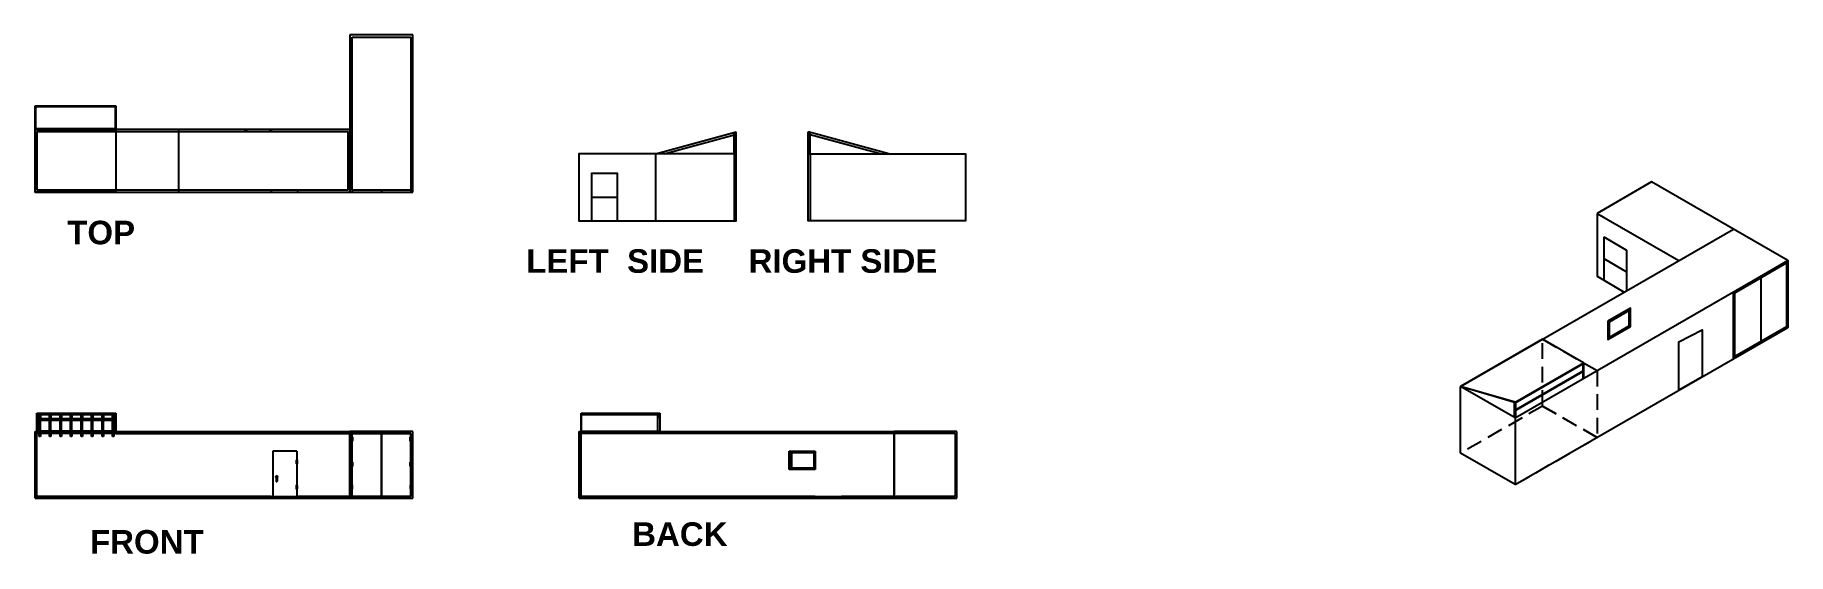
# Model space of a CAD drawing. Header units: inches. Extents: x -42 to 2630, y -351 to 441.
import ezdxf

# ---------------------------------------------------------------- set-up
doc = ezdxf.new("R2010")
doc.units = ezdxf.units.IN
doc.header["$LTSCALE"] = 48
doc.header["$MEASUREMENT"] = 0
doc.linetypes.add('DASHED', pattern=[0.75, 0.5, -0.25])
doc.layers.get('Defpoints').update_dxf_attribs({"color": 255})
for name, color, linetype in [('VMP-AWNING', 72, 'Continuous'), ('VMP-BURNROOM', 2, 'DASHED'), ('VMP-DOOR', 72, 'Continuous'), ('VMP-ROOF', 72, 'Continuous'), ('VMP-WALL', 72, 'Continuous'), ('VMP-WINDOW', 72, 'Continuous')]:
    doc.layers.add(name, color=color, linetype=linetype)
doc.styles.add('TITLE', font='swissb.ttf')

msp = doc.modelspace()

# ---------------------------------------------------------------- texts
at = {"layer": 'Defpoints', "char_height": 36, "style": 'TITLE'}
for s, insert, attachment_point in [('TOP', (7.1, 158), 1), ('LEFT  SIDE', (977.8, 114.5), 3), ('RIGHT SIDE', (1333.4, 114.5), 3), ('FRONT', (41.8, -314.1), 1), ('BACK', (868.2, -302.3), 1)]:
    msp.add_mtext_dynamic_manual_height_columns(s, width=556.777, gutter_width=500, heights=[0], dxfattribs=dict(at, insert=insert, attachment_point=attachment_point))

# ---------------------------------------------------------------- linework, layer by layer
at = {"layer": 'VMP-AWNING'}
for p, q in [((-42, 333.5), (81, 333.5)), ((-42, 297.5), (-42, 333.5)), ((-41, 332.5), (80, 332.5)), ((-41, 298.5), (-41, 332.5)), ((80, 332.5), (80, 298.5)), ((81, 333.5), (81, 297.5)), ((81, 297.5), (-42, 297.5)), ((80, 298.5), (-41, 298.5))]:
    msp.add_line(p, q, dxfattribs=at)
at = {"layer": 'VMP-AWNING', "elevation": 96}
msp.add_lwpolyline([(280.4, 297.5), (280.4, 294.3)], dxfattribs=at)
at = {"layer": 'VMP-BURNROOM'}
for points in [[(2255.7, -124.8), (2255.7, -22.8), (2338.9, -70.8), (2338.9, -172.8)], [(2214.2, -244.8), (2338.9, -172.8), (2255.7, -124.8), (2131, -196.8)], [(2255.7, -124.8), (2338.9, -172.8)]]:
    msp.add_lwpolyline(points, dxfattribs=at)
at = {"layer": 'VMP-DOOR'}
for p, q in [((441.2, 426.1), (438, 426.1)), ((441.2, 386.1, 4), (438, 386.1, 4)), ((318, 204.7, 92), (318, 201.5, 92)), ((358, 204.7, 96), (358, 201.5, 96)), ((440.3, -172.3, 96.4), (440.3, -178.3, 96.4)), ((440.9, -172.3, 96.4), (440.3, -172.3, 96.4)), ((440.3, -178.3, 96.4), (440.9, -178.3, 96.4)), ((440.9, -172.3, 96.4), (440.9, -172.3, 96)), ((440.9, -178.3, 96.4), (440.9, -178.3, 96)), ((441, -166.7, 96), (441, -262.7, 96)), ((531, -166.7, 96), (441, -166.7, 96)), ((441, -166.7, -141), (531, -166.7, -141)), ((441, -262.7, -141), (441, -166.7, -141)), ((441, -166.7, 96), (441, -262.7, 96)), ((486, -166.7, 96), (441, -166.7, 96)), ((441, -166.8, 3), (441, -262.7, 3)), ((441.6, -172.3, 96.4), (441.6, -172.3, 96)), ((442.3, -172.3, 96.4), (441.6, -172.3, 96.4)), ((441.6, -178.3, 96.4), (441.6, -178.3, 96)), ((441.6, -178.3, 96.4), (442.3, -178.3, 96.4)), ((442.3, -178.3, 96.4), (442.3, -172.3, 96.4)), ((486, -262.7, 96), (486, -166.7, 96)), ((486, -166.7, 96), (486, -262.7, 96)), ((531, -166.7, 96), (486, -166.7, 96)), ((529.8, -172.3, 96.4), (530.5, -172.3, 96.4)), ((529.8, -178.3, 96.4), (529.8, -172.3, 96.4)), ((530.5, -178.3, 96.4), (529.8, -178.3, 96.4)), ((530.5, -172.3, 96), (530.5, -172.3, 96.4)), ((530.5, -178.3, 96), (530.5, -178.3, 96.4)), ((531, -262.7, 96), (531, -166.7, 96)), ((531, -166.7, -141), (531, -262.7, -141)), ((531, -262.7, 96), (531, -166.7, 96)), ((531.2, -172.3, 96), (531.2, -172.3, 96.4)), ((531.2, -172.3, 96.4), (531.8, -172.3, 96.4)), ((531.2, -178.3, 96), (531.2, -178.3, 96.4)), ((531.8, -178.3, 96.4), (531.2, -178.3, 96.4)), ((531.8, -172.3, 96.4), (531.8, -178.3, 96.4)), ((357.1, -193.7, 95.7), (320.5, -193.7, 95.7)), ((357.1, -193.8, 95.7), (320.5, -193.8, 95.7)), ((356.8, -207.3, 96.1), (356.8, -207.3, 95.7)), ((356.8, -212.8, 96.1), (356.8, -212.8, 95.7)), ((357.5, -207.3, 96.1), (357.5, -207.3, 95.7)), ((357.5, -212.8, 96.1), (357.5, -212.8, 95.7)), ((438, -190.7, -80), (441, -190.7, -80)), ((438, -226.7, -80), (438, -190.7, -80)), ((440.9, -210.6, 96.5), (440.9, -210.6, 96.1)), ((441, -190.7, -120), (441, -262.7, -120)), ((441, -226.7, -80), (441, -190.7, -80)), ((441.6, -210.6, 96.4), (441.6, -210.6, 96)), ((530.5, -210.6, 96), (530.5, -210.6, 96.4)), ((531.2, -210.6, 96.1), (531.2, -210.6, 96.5)), ((325.6, -233.9, 95.7), (325.6, -233.9, 97.8)), ((325.6, -233.9, 98.5), (325.6, -233.9, 97.8)), ((325.6, -233.9, 98.5), (325.6, -239.7, 98.5)), ((325.6, -239.7, 98.5), (325.7, -239.7, 98.5)), ((325.7, -239.7, 98.5), (325.7, -239.7, 97.8)), ((327, -233.9, 98.5), (327, -233.9, 97.8)), ((327, -233.9, 95.7), (327, -233.9, 97.8)), ((327, -233.9, 98.5), (327, -239.7, 98.5)), ((327, -239.7, 98.5), (327, -239.7, 97.8)), ((327, -239.7, 98.5), (327, -239.7, 98.5)), ((438, -226.7, -80), (441, -226.7, -80)), ((440.9, -216.6, 96.5), (440.9, -216.6, 96.1)), ((441.6, -216.6, 96.4), (441.6, -216.6, 96)), ((530.5, -216.6, 96), (530.5, -216.6, 96.4)), ((531.2, -216.6, 96.1), (531.2, -216.6, 96.5)), ((320.5, -262.7, 95.7), (357.1, -262.7, 95.7)), ((320.5, -262.7, 95.7), (357.1, -262.7, 95.7)), ((356.1, -245.9, 96.3), (356.1, -251.4, 96.3)), ((356.7, -245.9, 96.3), (356.1, -245.9, 96.3)), ((356.1, -251.4, 96.3), (356.7, -251.4, 96.3)), ((356.7, -245.9, 96.3), (356.7, -245.9, 95.9)), ((356.7, -251.4, 96.3), (356.7, -251.4, 95.9)), ((357.4, -245.9, 96.3), (357.4, -245.9, 95.9)), ((357.9, -245.9, 96.3), (357.4, -245.9, 96.3)), ((357.4, -251.4, 96.3), (357.4, -251.4, 95.9)), ((357.4, -251.4, 96.3), (357.9, -251.4, 96.3)), ((357.9, -251.4, 96.3), (357.9, -245.9, 96.3)), ((437.6, -251.7, -79), (438, -251.7, -79)), ((437.6, -257.7, -79), (437.6, -251.7, -79)), ((437.6, -251.7, -80.4), (438, -251.7, -80.4)), ((437.6, -251.7, -79.6), (438, -251.7, -79.6)), ((437.6, -257.7, -79), (438, -257.7, -79)), ((437.6, -257.7, -79.6), (438, -257.7, -79.6)), ((437.6, -257.7, -80.4), (438, -257.7, -80.4)), ((438, -257.7, -79), (438, -251.7, -79)), ((440.1, -245.6, 96.5), (440.1, -251.6, 96.5)), ((440.7, -245.6, 96.5), (440.1, -245.6, 96.5)), ((440.1, -251.6, 96.5), (440.7, -251.6, 96.5)), ((440.7, -245.6, 96.5), (440.7, -245.6, 96.1)), ((440.7, -251.6, 96.5), (440.7, -251.6, 96.1)), ((441, -262.7, 96), (531, -262.7, 96)), ((531, -262.7, -141), (441, -262.7, -141)), ((441, -262.7, 96), (486, -262.7, 96)), ((441.4, -245.6, 96.5), (441.4, -245.6, 96.1)), ((442.1, -245.6, 96.5), (441.4, -245.6, 96.5)), ((441.4, -251.6, 96.5), (441.4, -251.6, 96.1)), ((441.4, -251.6, 96.5), (442.1, -251.6, 96.5)), ((442.1, -251.6, 96.5), (442.1, -245.6, 96.5)), ((486, -262.7, 96), (531, -262.7, 96)), ((530, -245.4, 96.4), (530, -251.4, 96.4)), ((530.7, -245.4, 96.4), (530, -245.4, 96.4)), ((530, -251.4, 96.4), (530.7, -251.4, 96.4)), ((530.7, -245.4, 96.4), (530.7, -245.4, 96)), ((530.7, -251.4, 96.4), (530.7, -251.4, 96)), ((531.4, -245.4, 96.4), (531.4, -245.4, 96)), ((532, -245.4, 96.4), (531.4, -245.4, 96.4)), ((531.4, -251.4, 96.4), (531.4, -251.4, 96)), ((531.4, -251.4, 96.4), (532, -251.4, 96.4)), ((532, -251.4, 96.4), (532, -245.4, 96.4)), ((1147.3, -262.7, 96), (1187.3, -262.7, 96)), ((1147.3, -262.7, 96), (1187.3, -262.7, 96)), ((1270.3, -262.7, 96), (1360.3, -262.7, 96)), ((1360.3, -262.7, -141), (1270.3, -262.7, -141)), ((1270.3, -262.7, 96), (1315.3, -262.7, 96)), ((1315.3, -262.7, 96), (1360.3, -262.7, 96))]:
    msp.add_line(p, q, dxfattribs=at)
at = {"layer": 'VMP-DOOR', "extrusion": (-1, -1.22465e-16, 0)}
for p, q in [((440.3, -172.3, 96), (440.3, -178.3, 96)), ((440.3, -172.3, 96.4), (440.3, -178.3, 96.4)), ((440.3, -172.3, 96.4), (440.3, -172.3, 96)), ((440.3, -178.3, 96.4), (440.3, -178.3, 96)), ((441, -166.7, 93), (441, -262.7, 93)), ((441, -166.7, 96), (441, -262.7, 96)), ((441, -166.7, 96), (441, -166.7, 93)), ((486, -166.7, 93), (486, -262.7, 93)), ((486, -166.7, 96), (486, -262.7, 96)), ((486, -166.7, 96), (486, -166.7, 93)), ((356.1, -245.9, 95.9), (356.1, -251.4, 95.9)), ((356.1, -245.9, 96.3), (356.1, -251.4, 96.3)), ((356.1, -245.9, 96.3), (356.1, -245.9, 95.9)), ((356.1, -251.4, 96.3), (356.1, -251.4, 95.9)), ((440.1, -245.6, 96.1), (440.1, -251.6, 96.1)), ((440.1, -245.6, 96.5), (440.1, -251.6, 96.5)), ((440.1, -245.6, 96.5), (440.1, -245.6, 96.1)), ((440.1, -251.6, 96.5), (440.1, -251.6, 96.1)), ((441, -262.7, 96), (441, -262.7, 93)), ((486, -262.7, 96), (486, -262.7, 93)), ((530, -245.4, 96), (530, -251.4, 96)), ((530, -245.4, 96.4), (530, -251.4, 96.4)), ((530, -245.4, 96.4), (530, -245.4, 96)), ((530, -251.4, 96.4), (530, -251.4, 96)), ((1147.3, -262.7, 96), (1147.3, -262.7, 93)), ((1315.3, -262.7, 96), (1315.3, -262.7, 93))]:
    msp.add_line(p, q, dxfattribs=at)
at = {"layer": 'VMP-DOOR', "extrusion": (0, 1, 0)}
for p, q in [((440.9, -172.3, 96), (440.3, -172.3, 96)), ((440.3, -172.3, 96.4), (440.3, -172.3, 96)), ((440.9, -172.3, 96.4), (440.3, -172.3, 96.4)), ((440.9, -172.3, 96.4), (440.9, -172.3, 96)), ((486, -166.7, 93), (441, -166.7, 93)), ((441, -166.7, 96), (441, -166.7, 93)), ((486, -166.7, 96), (441, -166.7, 96)), ((442.3, -172.3, 96), (441.6, -172.3, 96)), ((441.6, -172.3, 96.4), (441.6, -172.3, 96)), ((442.3, -172.3, 96.4), (441.6, -172.3, 96.4)), ((442.3, -172.3, 96.4), (442.3, -172.3, 96)), ((486, -166.7, 96), (486, -166.7, 93)), ((531, -166.7, 93), (486, -166.7, 93)), ((486, -166.7, 96), (486, -166.7, 93)), ((531, -166.7, 96), (486, -166.7, 96)), ((529.8, -172.3, 96.4), (530.5, -172.3, 96.4)), ((529.8, -172.3, 96), (530.5, -172.3, 96)), ((529.8, -172.3, 96), (529.8, -172.3, 96.4)), ((530.5, -172.3, 96), (530.5, -172.3, 96.4)), ((531, -166.7, 96), (531, -166.7, 93)), ((531.2, -172.3, 96.4), (531.8, -172.3, 96.4)), ((531.2, -172.3, 96), (531.8, -172.3, 96)), ((531.2, -172.3, 96), (531.2, -172.3, 96.4)), ((531.8, -172.3, 96), (531.8, -172.3, 96.4)), ((357.1, -193.7, 93), (320.5, -193.7, 93)), ((357.1, -193.7, 95.7), (320.5, -193.7, 95.7)), ((320.5, -262.7, 95.7), (357.1, -262.7, 95.7)), ((356.7, -245.9, 95.9), (356.1, -245.9, 95.9)), ((356.1, -245.9, 96.3), (356.1, -245.9, 95.9)), ((356.7, -245.9, 96.3), (356.1, -245.9, 96.3)), ((356.7, -245.9, 96.3), (356.7, -245.9, 95.9)), ((357.1, -262.7, 93), (357.1, -262.7, 95.7)), ((357.9, -245.9, 95.9), (357.4, -245.9, 95.9)), ((357.4, -245.9, 96.3), (357.4, -245.9, 95.9)), ((357.9, -245.9, 96.3), (357.4, -245.9, 96.3)), ((357.9, -245.9, 96.3), (357.9, -245.9, 95.9)), ((440.7, -245.6, 96.1), (440.1, -245.6, 96.1)), ((440.1, -245.6, 96.5), (440.1, -245.6, 96.1)), ((440.7, -245.6, 96.5), (440.1, -245.6, 96.5)), ((440.7, -245.6, 96.5), (440.7, -245.6, 96.1)), ((531, -262.7, -141), (441, -262.7, -141)), ((441, -262.7, -141), (441, -262.7, -120)), ((441, -262.7, -80), (441, -262.7, 3)), ((441, -262.7, 93), (441, -262.7, 96)), ((441, -262.7, 96), (531, -262.7, 96)), ((442.1, -245.6, 96.1), (441.4, -245.6, 96.1)), ((441.4, -245.6, 96.5), (441.4, -245.6, 96.1)), ((442.1, -245.6, 96.5), (441.4, -245.6, 96.5)), ((442.1, -245.6, 96.5), (442.1, -245.6, 96.1)), ((530.7, -245.4, 96), (530, -245.4, 96)), ((530, -245.4, 96.4), (530, -245.4, 96)), ((530.7, -245.4, 96.4), (530, -245.4, 96.4)), ((530.7, -245.4, 96.4), (530.7, -245.4, 96)), ((531, -262.7, -141), (531, -262.7, 96)), ((532, -245.4, 96), (531.4, -245.4, 96)), ((531.4, -245.4, 96.4), (531.4, -245.4, 96)), ((532, -245.4, 96.4), (531.4, -245.4, 96.4)), ((532, -245.4, 96.4), (532, -245.4, 96)), ((1147.3, -262.7, 93), (1147.3, -262.7, 96)), ((1147.3, -262.7, 96), (1187.3, -262.7, 96)), ((1187.3, -262.7, 93), (1187.3, -262.7, 96)), ((1360.3, -262.7, -141), (1270.3, -262.7, -141)), ((1270.3, -262.7, 96), (1360.3, -262.7, 96))]:
    msp.add_line(p, q, dxfattribs=at)
at = {"layer": 'VMP-DOOR', "extrusion": (0, 0, -1)}
for p, q in [((440.3, -172.3, 96), (440.3, -178.3, 96)), ((440.9, -172.3, 96), (440.3, -172.3, 96)), ((440.3, -178.3, 96), (440.9, -178.3, 96)), ((441, -166.7, 93), (441, -262.7, 93)), ((486, -166.7, 93), (441, -166.7, 93)), ((441, -262.7, 93), (441, -166.8, 93)), ((442.3, -172.3, 96), (441.6, -172.3, 96)), ((441.6, -178.3, 96), (442.3, -178.3, 96)), ((442.3, -178.3, 96), (442.3, -172.3, 96)), ((486, -262.7, 93), (486, -166.7, 93)), ((486, -166.7, 93), (486, -262.7, 93)), ((531, -166.7, 93), (486, -166.7, 93)), ((529.8, -178.3, 96), (529.8, -172.3, 96)), ((529.8, -172.3, 96), (530.5, -172.3, 96)), ((530.5, -178.3, 96), (529.8, -178.3, 96)), ((531, -262.7, 93), (531, -166.7, 93)), ((531.2, -172.3, 96), (531.8, -172.3, 96)), ((531.8, -178.3, 96), (531.2, -178.3, 96)), ((531.8, -172.3, 96), (531.8, -178.3, 96)), ((357.1, -193.7, 93), (320.5, -193.7, 93)), ((357.1, -193.8, 93), (320.5, -193.8, 93)), ((327, -233.9, 95.7), (325.6, -233.9, 95.7)), ((320.5, -262.7, 93), (357.1, -262.7, 93)), ((356.1, -245.9, 95.9), (356.1, -251.4, 95.9)), ((356.7, -245.9, 95.9), (356.1, -245.9, 95.9)), ((356.1, -251.4, 95.9), (356.7, -251.4, 95.9)), ((357.9, -245.9, 95.9), (357.4, -245.9, 95.9)), ((357.4, -251.4, 95.9), (357.9, -251.4, 95.9)), ((357.9, -251.4, 95.9), (357.9, -245.9, 95.9)), ((440.1, -245.6, 96.1), (440.1, -251.6, 96.1)), ((440.7, -245.6, 96.1), (440.1, -245.6, 96.1)), ((440.1, -251.6, 96.1), (440.7, -251.6, 96.1)), ((441, -262.7, 93), (486, -262.7, 93)), ((442.1, -245.6, 96.1), (441.4, -245.6, 96.1)), ((441.4, -251.6, 96.1), (442.1, -251.6, 96.1)), ((442.1, -251.6, 96.1), (442.1, -245.6, 96.1)), ((486, -262.7, 93), (531, -262.7, 93)), ((530, -245.4, 96), (530, -251.4, 96)), ((530.7, -245.4, 96), (530, -245.4, 96)), ((530, -251.4, 96), (530.7, -251.4, 96)), ((532, -245.4, 96), (531.4, -245.4, 96)), ((531.4, -251.4, 96), (532, -251.4, 96)), ((532, -251.4, 96), (532, -245.4, 96)), ((1147.3, -262.7, 93), (1187.3, -262.7, 93)), ((1270.3, -262.7, 93), (1315.3, -262.7, 93)), ((1315.3, -262.7, 93), (1360.3, -262.7, 93))]:
    msp.add_line(p, q, dxfattribs=at)
at = {"layer": 'VMP-DOOR', "extrusion": (0, -1, 0)}
for p, q in [((440.3, -178.3, 96), (440.9, -178.3, 96)), ((440.3, -178.3, 96.4), (440.9, -178.3, 96.4)), ((440.3, -178.3, 96.4), (440.3, -178.3, 96)), ((440.9, -178.3, 96.4), (440.9, -178.3, 96)), ((441, -166.7, -141), (441, -166.7, 96)), ((441, -166.7, -141), (531, -166.7, -141)), ((531, -166.7, 96), (441, -166.7, 96)), ((441, -166.8, 93), (441, -166.8, 3)), ((441.6, -178.3, 96), (442.3, -178.3, 96)), ((441.6, -178.3, 96.4), (442.3, -178.3, 96.4)), ((441.6, -178.3, 96.4), (441.6, -178.3, 96)), ((442.3, -178.3, 96.4), (442.3, -178.3, 96)), ((530.5, -178.3, 96.4), (529.8, -178.3, 96.4)), ((529.8, -178.3, 96), (529.8, -178.3, 96.4)), ((530.5, -178.3, 96), (529.8, -178.3, 96)), ((530.5, -178.3, 96), (530.5, -178.3, 96.4)), ((531, -166.7, -141), (531, -166.7, 96)), ((531.8, -178.3, 96.4), (531.2, -178.3, 96.4)), ((531.2, -178.3, 96), (531.2, -178.3, 96.4)), ((531.8, -178.3, 96), (531.2, -178.3, 96)), ((531.8, -178.3, 96), (531.8, -178.3, 96.4)), ((357.1, -193.8, 95.7), (320.5, -193.8, 95.7)), ((357.1, -193.8, 93), (320.5, -193.8, 93)), ((327, -233.9, 95.7), (325.6, -233.9, 95.7)), ((325.6, -233.9, 97.8), (327, -233.9, 97.8)), ((325.6, -233.9, 95.7), (325.6, -233.9, 97.8)), ((325.6, -239.7, 98.5), (325.6, -239.7, 97.8)), ((325.6, -239.7, 97.8), (325.7, -239.7, 97.8)), ((325.6, -239.7, 98.5), (325.7, -239.7, 98.5)), ((325.7, -239.7, 98.5), (325.7, -239.7, 97.8)), ((327, -233.9, 95.7), (327, -233.9, 97.8)), ((327, -239.7, 98.5), (327, -239.7, 97.8)), ((327, -239.7, 97.8), (327, -239.7, 97.8)), ((327, -239.7, 98.5), (327, -239.7, 97.8)), ((327, -239.7, 98.5), (327, -239.7, 98.5)), ((320.5, -262.7, 93), (357.1, -262.7, 93)), ((320.5, -262.7, 95.7), (357.1, -262.7, 95.7)), ((356.1, -251.4, 95.9), (356.7, -251.4, 95.9)), ((356.1, -251.4, 96.3), (356.7, -251.4, 96.3)), ((356.1, -251.4, 96.3), (356.1, -251.4, 95.9)), ((356.7, -251.4, 96.3), (356.7, -251.4, 95.9)), ((357.1, -262.7, 95.7), (357.1, -262.7, 93)), ((357.4, -251.4, 95.9), (357.9, -251.4, 95.9)), ((357.4, -251.4, 96.3), (357.9, -251.4, 96.3)), ((357.4, -251.4, 96.3), (357.4, -251.4, 95.9)), ((357.9, -251.4, 96.3), (357.9, -251.4, 95.9)), ((440.1, -251.6, 96.1), (440.7, -251.6, 96.1)), ((440.1, -251.6, 96.5), (440.7, -251.6, 96.5)), ((440.1, -251.6, 96.5), (440.1, -251.6, 96.1)), ((440.7, -251.6, 96.5), (440.7, -251.6, 96.1)), ((441, -262.7, 93), (486, -262.7, 93)), ((441, -262.7, 96), (486, -262.7, 96)), ((441, -262.7, 96), (441, -262.7, 93)), ((441.4, -251.6, 96.1), (442.1, -251.6, 96.1)), ((441.4, -251.6, 96.5), (442.1, -251.6, 96.5)), ((441.4, -251.6, 96.5), (441.4, -251.6, 96.1)), ((442.1, -251.6, 96.5), (442.1, -251.6, 96.1)), ((486, -262.7, 96), (486, -262.7, 93)), ((486, -262.7, 93), (531, -262.7, 93)), ((486, -262.7, 96), (531, -262.7, 96)), ((486, -262.7, 96), (486, -262.7, 93)), ((530, -251.4, 96), (530.7, -251.4, 96)), ((530, -251.4, 96.4), (530.7, -251.4, 96.4)), ((530, -251.4, 96.4), (530, -251.4, 96)), ((530.7, -251.4, 96.4), (530.7, -251.4, 96)), ((531, -262.7, 96), (531, -262.7, 93)), ((531.4, -251.4, 96), (532, -251.4, 96)), ((531.4, -251.4, 96.4), (532, -251.4, 96.4)), ((531.4, -251.4, 96.4), (531.4, -251.4, 96)), ((532, -251.4, 96.4), (532, -251.4, 96)), ((1147.3, -262.7, 93), (1187.3, -262.7, 93)), ((1147.3, -262.7, 96), (1187.3, -262.7, 96)), ((1147.3, -262.7, 96), (1147.3, -262.7, 93)), ((1187.3, -262.7, 96), (1187.3, -262.7, 93)), ((1270.3, -262.7, 93), (1315.3, -262.7, 93)), ((1270.3, -262.7, 96), (1315.3, -262.7, 96)), ((1315.3, -262.7, 96), (1315.3, -262.7, 93)), ((1315.3, -262.7, 93), (1360.3, -262.7, 93)), ((1315.3, -262.7, 96), (1360.3, -262.7, 96)), ((1315.3, -262.7, 96), (1315.3, -262.7, 93))]:
    msp.add_line(p, q, dxfattribs=at)
at = {"layer": 'VMP-DOOR', "extrusion": (1, 0, 0)}
for p, q in [((441, -262.7, -141), (441, -166.7, -141)), ((441, -166.7, -141), (441, -166.7, 96)), ((441, -166.7, 96), (441, -262.7, 96)), ((441, -262.7, 93), (441, -166.8, 93)), ((441, -166.8, 93), (441, -166.8, 3)), ((441, -166.8, 3), (441, -262.7, 3)), ((486, -262.7, 93), (486, -166.7, 93)), ((486, -166.7, 96), (486, -166.7, 93)), ((486, -262.7, 96), (486, -166.7, 96)), ((531, -262.7, 93), (531, -166.7, 93)), ((531, -166.7, 96), (531, -166.7, 93)), ((531, -262.7, 96), (531, -166.7, 96)), ((441, -262.7, -80), (441, -190.7, -80)), ((441, -190.7, -80), (441, -190.7, -120)), ((441, -190.7, -120), (441, -262.7, -120)), ((327, -233.9, 97.8), (327, -239.7, 97.8)), ((327, -233.9, 98.5), (327, -233.9, 97.8)), ((327, -233.9, 98.5), (327, -239.7, 98.5)), ((327, -239.7, 98.5), (327, -239.7, 97.8)), ((441, -262.7, -141), (441, -262.7, -120)), ((441, -262.7, 93), (441, -262.7, 96)), ((441, -262.7, -80), (441, -262.7, 3)), ((486, -262.7, 96), (486, -262.7, 93)), ((531, -262.7, 96), (531, -262.7, 93)), ((1147.3, -262.7, 93), (1147.3, -262.7, 96)), ((1315.3, -262.7, 96), (1315.3, -262.7, 93))]:
    msp.add_line(p, q, dxfattribs=at)
at = {"layer": 'VMP-DOOR', "extrusion": (1, 1.36592e-16, 0)}
for p, q in [((442.3, -178.3, 96), (442.3, -172.3, 96)), ((442.3, -172.3, 96.4), (442.3, -172.3, 96)), ((442.3, -178.3, 96.4), (442.3, -172.3, 96.4)), ((442.3, -178.3, 96.4), (442.3, -178.3, 96)), ((357.9, -251.4, 95.9), (357.9, -245.9, 95.9)), ((357.9, -245.9, 96.3), (357.9, -245.9, 95.9)), ((357.9, -251.4, 96.3), (357.9, -245.9, 96.3)), ((357.9, -251.4, 96.3), (357.9, -251.4, 95.9)), ((442.1, -251.6, 96.1), (442.1, -245.6, 96.1)), ((442.1, -245.6, 96.5), (442.1, -245.6, 96.1)), ((442.1, -251.6, 96.5), (442.1, -245.6, 96.5)), ((442.1, -251.6, 96.5), (442.1, -251.6, 96.1)), ((532, -251.4, 96), (532, -245.4, 96)), ((532, -245.4, 96.4), (532, -245.4, 96)), ((532, -251.4, 96.4), (532, -245.4, 96.4)), ((532, -251.4, 96.4), (532, -251.4, 96))]:
    msp.add_line(p, q, dxfattribs=at)
at = {"layer": 'VMP-DOOR', "extrusion": (-1, 1.36592e-16, 0)}
for p, q in [((529.8, -178.3, 96.4), (529.8, -172.3, 96.4)), ((529.8, -172.3, 96), (529.8, -172.3, 96.4)), ((529.8, -178.3, 96), (529.8, -172.3, 96)), ((529.8, -178.3, 96), (529.8, -178.3, 96.4))]:
    msp.add_line(p, q, dxfattribs=at)
at = {"layer": 'VMP-DOOR', "extrusion": (-1, 0, 0)}
for p, q in [((531, -166.7, -141), (531, -166.7, 96)), ((531, -166.7, -141), (531, -262.7, -141)), ((531, -262.7, 96), (531, -166.7, 96)), ((325.6, -233.9, 98.5), (325.6, -233.9, 97.8)), ((325.6, -233.9, 97.8), (325.6, -239.7, 97.8)), ((325.6, -233.9, 98.5), (325.6, -239.7, 98.5)), ((325.6, -239.7, 98.5), (325.6, -239.7, 97.8)), ((357.1, -262.7, 93), (357.1, -262.7, 95.7)), ((531, -262.7, -141), (531, -262.7, 96)), ((1187.3, -262.7, 93), (1187.3, -262.7, 96))]:
    msp.add_line(p, q, dxfattribs=at)
at = {"layer": 'VMP-DOOR', "extrusion": (1, -1.22465e-16, 0)}
for p, q in [((531.8, -172.3, 96.4), (531.8, -178.3, 96.4)), ((531.8, -172.3, 96), (531.8, -178.3, 96)), ((531.8, -172.3, 96), (531.8, -172.3, 96.4)), ((531.8, -178.3, 96), (531.8, -178.3, 96.4))]:
    msp.add_line(p, q, dxfattribs=at)
at = {"layer": 'VMP-DOOR', "extrusion": (-0.999771, -2.28567e-17, 0.02142)}
for p, q in [((356.2, -207.3, 95.7), (356.2, -212.8, 95.7)), ((356.2, -207.3, 96.1), (356.2, -212.8, 96.1)), ((356.2, -207.3, 96.1), (356.2, -207.3, 95.7)), ((356.2, -212.8, 96.1), (356.2, -212.8, 95.7))]:
    msp.add_line(p, q, dxfattribs=at)
at = {"layer": 'VMP-DOOR', "extrusion": (9.95839e-17, 1, -2.19133e-18)}
for p, q in [((356.8, -207.3, 95.7), (356.2, -207.3, 95.7)), ((356.2, -207.3, 96.1), (356.2, -207.3, 95.7)), ((356.8, -207.3, 96.1), (356.2, -207.3, 96.1)), ((356.8, -207.3, 96.1), (356.8, -207.3, 95.7)), ((358.1, -207.3, 95.7), (357.5, -207.3, 95.7)), ((357.5, -207.3, 96.1), (357.5, -207.3, 95.7)), ((358.1, -207.3, 96.1), (357.5, -207.3, 96.1)), ((358.1, -207.3, 96.1), (358.1, -207.3, 95.7))]:
    msp.add_line(p, q, dxfattribs=at)
at = {"layer": 'VMP-DOOR', "extrusion": (0.02142, 5.77279e-20, 0.999771)}
for p, q in [((356.2, -207.3, 96.1), (356.2, -212.8, 96.1)), ((356.8, -207.3, 96.1), (356.2, -207.3, 96.1)), ((356.2, -212.8, 96.1), (356.8, -212.8, 96.1)), ((358.1, -207.3, 96.1), (357.5, -207.3, 96.1)), ((357.5, -212.8, 96.1), (358.1, -212.8, 96.1)), ((358.1, -212.8, 96.1), (358.1, -207.3, 96.1))]:
    msp.add_line(p, q, dxfattribs=at)
at = {"layer": 'VMP-DOOR', "extrusion": (-0.02142, -5.77279e-20, -0.999771)}
for p, q in [((356.2, -207.3, 95.7), (356.2, -212.8, 95.7)), ((356.8, -207.3, 95.7), (356.2, -207.3, 95.7)), ((356.2, -212.8, 95.7), (356.8, -212.8, 95.7)), ((358.1, -207.3, 95.7), (357.5, -207.3, 95.7)), ((357.5, -212.8, 95.7), (358.1, -212.8, 95.7)), ((358.1, -212.8, 95.7), (358.1, -207.3, 95.7))]:
    msp.add_line(p, q, dxfattribs=at)
at = {"layer": 'VMP-DOOR', "extrusion": (-9.95839e-17, -1, 2.19133e-18)}
for p, q in [((356.2, -212.8, 95.7), (356.8, -212.8, 95.7)), ((356.2, -212.8, 96.1), (356.8, -212.8, 96.1)), ((356.2, -212.8, 96.1), (356.2, -212.8, 95.7)), ((356.8, -212.8, 96.1), (356.8, -212.8, 95.7)), ((357.5, -212.8, 95.7), (358.1, -212.8, 95.7)), ((357.5, -212.8, 96.1), (358.1, -212.8, 96.1)), ((357.5, -212.8, 96.1), (357.5, -212.8, 95.7)), ((358.1, -212.8, 96.1), (358.1, -212.8, 95.7))]:
    msp.add_line(p, q, dxfattribs=at)
at = {"layer": 'VMP-DOOR', "extrusion": (0.999771, 3.69844e-17, -0.02142)}
for p, q in [((358.1, -212.8, 95.7), (358.1, -207.3, 95.7)), ((358.1, -207.3, 96.1), (358.1, -207.3, 95.7)), ((358.1, -212.8, 96.1), (358.1, -207.3, 96.1)), ((358.1, -212.8, 96.1), (358.1, -212.8, 95.7))]:
    msp.add_line(p, q, dxfattribs=at)
at = {"layer": 'VMP-DOOR', "extrusion": (5.50717e-32, -3.44509e-16, -1)}
for p, q in [((438, -190.7, -120), (438, -226.7, -120)), ((438, -190.7, -120), (441, -190.7, -120)), ((441, -190.7, -120), (441, -226.7, -120)), ((438, -226.7, -120), (441, -226.7, -120))]:
    msp.add_line(p, q, dxfattribs=at)
at = {"layer": 'VMP-DOOR', "extrusion": (-1.22465e-16, 1, -2.22045e-16)}
for p, q in [((438, -190.7, -120), (441, -190.7, -120)), ((438, -190.7, -80), (438, -190.7, -120)), ((438, -190.7, -80), (441, -190.7, -80)), ((441, -190.7, -80), (441, -190.7, -120))]:
    msp.add_line(p, q, dxfattribs=at)
at = {"layer": 'VMP-DOOR', "extrusion": (-1, -1.22465e-16, -1.28815e-32)}
for p, q in [((438, -190.7, -120), (438, -226.7, -120)), ((438, -226.7, -80), (438, -190.7, -80)), ((438, -190.7, -80), (438, -190.7, -120))]:
    msp.add_line(p, q, dxfattribs=at)
at = {"layer": 'VMP-DOOR', "extrusion": (-0.998901, -3.68624e-17, 0.046864)}
for p, q in [((440.2, -210.6, 96.1), (440.2, -216.6, 96.1)), ((440.3, -210.6, 96.5), (440.2, -210.6, 96.1)), ((440.3, -210.6, 96.5), (440.3, -216.6, 96.5)), ((440.3, -216.6, 96.5), (440.2, -216.6, 96.1))]:
    msp.add_line(p, q, dxfattribs=at)
at = {"layer": 'VMP-DOOR', "extrusion": (8.51784e-17, 1, -1.10424e-17)}
for p, q in [((440.9, -210.6, 96.1), (440.2, -210.6, 96.1)), ((440.3, -210.6, 96.5), (440.2, -210.6, 96.1)), ((440.9, -210.6, 96.5), (440.3, -210.6, 96.5)), ((440.9, -210.6, 96.5), (440.9, -210.6, 96.1)), ((442.2, -210.6, 96), (441.6, -210.6, 96)), ((441.6, -210.6, 96.4), (441.6, -210.6, 96)), ((442.3, -210.6, 96.4), (441.6, -210.6, 96.4)), ((442.3, -210.6, 96.4), (442.2, -210.6, 96))]:
    msp.add_line(p, q, dxfattribs=at)
at = {"layer": 'VMP-DOOR', "extrusion": (-0.046864, -7.03848e-18, -0.998901)}
for p, q in [((440.2, -210.6, 96.1), (440.2, -216.6, 96.1)), ((440.9, -210.6, 96.1), (440.2, -210.6, 96.1)), ((442.2, -210.6, 96), (441.6, -210.6, 96)), ((442.2, -216.6, 96), (442.2, -210.6, 96)), ((440.2, -216.6, 96.1), (440.9, -216.6, 96.1)), ((441.6, -216.6, 96), (442.2, -216.6, 96))]:
    msp.add_line(p, q, dxfattribs=at)
at = {"layer": 'VMP-DOOR', "extrusion": (0.046864, 7.03848e-18, 0.998901)}
for p, q in [((440.3, -210.6, 96.5), (440.3, -216.6, 96.5)), ((440.9, -210.6, 96.5), (440.3, -210.6, 96.5)), ((442.3, -210.6, 96.4), (441.6, -210.6, 96.4)), ((442.3, -216.6, 96.4), (442.3, -210.6, 96.4)), ((440.3, -216.6, 96.5), (440.9, -216.6, 96.5)), ((441.6, -216.6, 96.4), (442.3, -216.6, 96.4))]:
    msp.add_line(p, q, dxfattribs=at)
at = {"layer": 'VMP-DOOR', "extrusion": (1.22465e-16, -1, 0)}
msp.add_line((441, -190.7, -80), (441, -190.7, -120), dxfattribs=at)
at = {"layer": 'VMP-DOOR', "extrusion": (2.97382e-32, -2.42831e-16, -1)}
msp.add_line((441, -262.7, -80), (441, -190.7, -80), dxfattribs=at)
at = {"layer": 'VMP-DOOR', "extrusion": (1, 1.22465e-16, 1.28815e-32)}
for p, q in [((441, -190.7, -120), (441, -226.7, -120)), ((441, -190.7, -80), (441, -190.7, -120)), ((441, -226.7, -80), (441, -190.7, -80)), ((441, -226.7, -120), (441, -226.7, -80))]:
    msp.add_line(p, q, dxfattribs=at)
at = {"layer": 'VMP-DOOR', "extrusion": (0.998901, 5.09901e-17, -0.046864)}
for p, q in [((442.2, -216.6, 96), (442.2, -210.6, 96)), ((442.3, -210.6, 96.4), (442.2, -210.6, 96)), ((442.3, -216.6, 96.4), (442.3, -210.6, 96.4)), ((442.3, -216.6, 96.4), (442.2, -216.6, 96))]:
    msp.add_line(p, q, dxfattribs=at)
at = {"layer": 'VMP-DOOR', "extrusion": (-0.998901, 5.09901e-17, -0.046864)}
for p, q in [((529.8, -216.6, 96.4), (529.8, -210.6, 96.4)), ((529.9, -210.6, 96), (529.8, -210.6, 96.4)), ((529.9, -216.6, 96), (529.9, -210.6, 96)), ((529.9, -216.6, 96), (529.8, -216.6, 96.4))]:
    msp.add_line(p, q, dxfattribs=at)
at = {"layer": 'VMP-DOOR', "extrusion": (-8.51784e-17, 1, -1.10424e-17)}
for p, q in [((529.8, -210.6, 96.4), (530.5, -210.6, 96.4)), ((529.9, -210.6, 96), (529.8, -210.6, 96.4)), ((529.9, -210.6, 96), (530.5, -210.6, 96)), ((530.5, -210.6, 96), (530.5, -210.6, 96.4)), ((531.2, -210.6, 96.5), (531.8, -210.6, 96.5)), ((531.2, -210.6, 96.1), (531.8, -210.6, 96.1)), ((531.2, -210.6, 96.1), (531.2, -210.6, 96.5)), ((531.8, -210.6, 96.1), (531.8, -210.6, 96.5))]:
    msp.add_line(p, q, dxfattribs=at)
at = {"layer": 'VMP-DOOR', "extrusion": (-0.046864, 7.03848e-18, 0.998901)}
for p, q in [((529.8, -210.6, 96.4), (530.5, -210.6, 96.4)), ((529.8, -216.6, 96.4), (529.8, -210.6, 96.4)), ((531.2, -210.6, 96.5), (531.8, -210.6, 96.5)), ((531.8, -210.6, 96.5), (531.8, -216.6, 96.5)), ((530.5, -216.6, 96.4), (529.8, -216.6, 96.4)), ((531.8, -216.6, 96.5), (531.2, -216.6, 96.5))]:
    msp.add_line(p, q, dxfattribs=at)
at = {"layer": 'VMP-DOOR', "extrusion": (0.046864, -7.03848e-18, -0.998901)}
for p, q in [((529.9, -216.6, 96), (529.9, -210.6, 96)), ((529.9, -210.6, 96), (530.5, -210.6, 96)), ((531.2, -210.6, 96.1), (531.8, -210.6, 96.1)), ((531.8, -210.6, 96.1), (531.8, -216.6, 96.1)), ((530.5, -216.6, 96), (529.9, -216.6, 96)), ((531.8, -216.6, 96.1), (531.2, -216.6, 96.1))]:
    msp.add_line(p, q, dxfattribs=at)
at = {"layer": 'VMP-DOOR', "extrusion": (0.998901, -3.68624e-17, 0.046864)}
for p, q in [((531.8, -210.6, 96.5), (531.8, -216.6, 96.5)), ((531.8, -210.6, 96.1), (531.8, -216.6, 96.1)), ((531.8, -210.6, 96.1), (531.8, -210.6, 96.5)), ((531.8, -216.6, 96.1), (531.8, -216.6, 96.5))]:
    msp.add_line(p, q, dxfattribs=at)
at = {"layer": 'VMP-DOOR', "extrusion": (0, 1.43547e-16, -1)}
for p, q in [((325.6, -233.9, 97.8), (327, -233.9, 97.8)), ((325.6, -233.9, 97.8), (325.6, -239.7, 97.8)), ((325.6, -239.7, 97.8), (325.7, -239.7, 97.8)), ((327, -233.9, 97.8), (327, -239.7, 97.8)), ((327, -239.7, 97.8), (327, -239.7, 97.8))]:
    msp.add_line(p, q, dxfattribs=at)
at = {"layer": 'VMP-DOOR', "extrusion": (-0.005591, -5.67236e-16, -0.999984)}
for p, q in [((437.8, -226.7, -120), (437.8, -262.7, -120)), ((437.8, -226.7, -120), (440.8, -226.7, -120)), ((440.8, -226.7, -120), (440.8, -262.7, -120)), ((437.8, -262.7, -120), (440.8, -262.7, -120))]:
    msp.add_line(p, q, dxfattribs=at)
at = {"layer": 'VMP-DOOR', "extrusion": (-1.2591e-16, 1, -4.44074e-16)}
for p, q in [((437.8, -226.7, -120), (440.8, -226.7, -120)), ((438, -226.7, -80), (441, -226.7, -80)), ((441, -226.7, -80), (440.8, -226.7, -120))]:
    msp.add_line(p, q, dxfattribs=at)
at = {"layer": 'VMP-DOOR', "extrusion": (-0.999984, -1.23426e-16, 0.005591)}
for p, q in [((437.8, -226.7, -120), (437.8, -262.7, -120)), ((438, -262.7, -80), (438, -226.7, -80)), ((437.8, -262.7, -120), (438, -262.7, -80))]:
    msp.add_line(p, q, dxfattribs=at)
at = {"layer": 'VMP-DOOR', "extrusion": (1.22465e-16, -1, 2.22045e-16)}
for p, q in [((438, -226.7, -80), (441, -226.7, -80)), ((438, -226.7, -120), (441, -226.7, -120)), ((441, -226.7, -120), (441, -226.7, -80))]:
    msp.add_line(p, q, dxfattribs=at)
at = {"layer": 'VMP-DOOR', "extrusion": (0.005591, 9.30433e-16, 0.999984)}
for p, q in [((438, -226.7, -80), (441, -226.7, -80)), ((438, -262.7, -80), (438, -226.7, -80)), ((441, -262.7, -80), (441, -226.7, -80)), ((438, -262.7, -80), (441, -262.7, -80))]:
    msp.add_line(p, q, dxfattribs=at)
at = {"layer": 'VMP-DOOR', "extrusion": (-8.51784e-17, -1, 1.10424e-17)}
for p, q in [((440.2, -216.6, 96.1), (440.9, -216.6, 96.1)), ((440.3, -216.6, 96.5), (440.2, -216.6, 96.1)), ((440.3, -216.6, 96.5), (440.9, -216.6, 96.5)), ((440.9, -216.6, 96.5), (440.9, -216.6, 96.1)), ((441.6, -216.6, 96), (442.2, -216.6, 96)), ((441.6, -216.6, 96.4), (442.3, -216.6, 96.4)), ((441.6, -216.6, 96.4), (441.6, -216.6, 96)), ((442.3, -216.6, 96.4), (442.2, -216.6, 96))]:
    msp.add_line(p, q, dxfattribs=at)
at = {"layer": 'VMP-DOOR', "extrusion": (0.999984, 1.23426e-16, -0.005591)}
for p, q in [((440.8, -226.7, -120), (440.8, -262.7, -120)), ((441, -226.7, -80), (440.8, -226.7, -120)), ((441, -262.7, -80), (441, -226.7, -80)), ((440.8, -262.7, -120), (441, -262.7, -80))]:
    msp.add_line(p, q, dxfattribs=at)
at = {"layer": 'VMP-DOOR', "extrusion": (8.51784e-17, -1, 1.10424e-17)}
for p, q in [((530.5, -216.6, 96.4), (529.8, -216.6, 96.4)), ((529.9, -216.6, 96), (529.8, -216.6, 96.4)), ((530.5, -216.6, 96), (529.9, -216.6, 96)), ((530.5, -216.6, 96), (530.5, -216.6, 96.4)), ((531.8, -216.6, 96.5), (531.2, -216.6, 96.5)), ((531.2, -216.6, 96.1), (531.2, -216.6, 96.5)), ((531.8, -216.6, 96.1), (531.2, -216.6, 96.1)), ((531.8, -216.6, 96.1), (531.8, -216.6, 96.5))]:
    msp.add_line(p, q, dxfattribs=at)
at = {"layer": 'VMP-DOOR', "extrusion": (1, 1.21415e-16, 0)}
for p, q in [((357.1, -262.7, 95.7), (357.1, -262.7, 93)), ((1187.3, -262.7, 96), (1187.3, -262.7, 93))]:
    msp.add_line(p, q, dxfattribs=at)
at = {"layer": 'VMP-DOOR', "extrusion": (-1.22465e-16, 1, 1.11022e-15)}
for p, q in [((437.6, -251.7, -79.6), (438, -251.7, -79.6)), ((437.6, -251.7, -79), (437.6, -251.7, -79.6)), ((437.6, -251.7, -79), (438, -251.7, -79)), ((437.6, -251.7, -81), (438, -251.7, -81)), ((437.6, -251.7, -80.4), (437.6, -251.7, -81)), ((437.6, -251.7, -80.4), (438, -251.7, -80.4)), ((438, -251.7, -79), (438, -251.7, -79.6)), ((438, -251.7, -80.4), (438, -251.7, -81))]:
    msp.add_line(p, q, dxfattribs=at)
at = {"layer": 'VMP-DOOR', "extrusion": (-1.23532e-31, 9.73631e-16, -1)}
for p, q in [((437.6, -251.7, -81), (437.6, -257.7, -81)), ((437.6, -251.7, -81), (438, -251.7, -81)), ((437.6, -257.7, -81), (438, -257.7, -81)), ((438, -251.7, -81), (438, -257.7, -81))]:
    msp.add_line(p, q, dxfattribs=at)
at = {"layer": 'VMP-DOOR', "extrusion": (-1, -1.22465e-16, 4.29636e-33)}
for p, q in [((437.6, -257.7, -79), (437.6, -251.7, -79)), ((437.6, -251.7, -79), (437.6, -251.7, -79.6)), ((437.6, -251.7, -80.4), (437.6, -251.7, -81)), ((437.6, -251.7, -81), (437.6, -257.7, -81)), ((437.6, -257.7, -81), (437.6, -257.7, -80.4)), ((437.6, -257.7, -79.6), (437.6, -257.7, -79))]:
    msp.add_line(p, q, dxfattribs=at)
at = {"layer": 'VMP-DOOR', "extrusion": (1.22465e-16, -1, -1.11022e-15)}
for p, q in [((437.6, -257.7, -80.4), (438, -257.7, -80.4)), ((437.6, -257.7, -81), (437.6, -257.7, -80.4)), ((437.6, -257.7, -81), (438, -257.7, -81)), ((437.6, -257.7, -79), (438, -257.7, -79)), ((437.6, -257.7, -79.6), (437.6, -257.7, -79)), ((437.6, -257.7, -79.6), (438, -257.7, -79.6)), ((438, -257.7, -81), (438, -257.7, -80.4)), ((438, -257.7, -79.6), (438, -257.7, -79))]:
    msp.add_line(p, q, dxfattribs=at)
at = {"layer": 'VMP-DOOR', "extrusion": (1.2591e-16, -1, 4.44074e-16)}
for p, q in [((437.8, -262.7, -120), (438, -262.7, -80)), ((437.8, -262.7, -120), (440.8, -262.7, -120)), ((438, -262.7, -80), (441, -262.7, -80)), ((440.8, -262.7, -120), (441, -262.7, -80))]:
    msp.add_line(p, q, dxfattribs=at)
at = {"layer": 'VMP-DOOR', "extrusion": (1, 1.22465e-16, -4.29636e-33)}
for p, q in [((438, -257.7, -79), (438, -251.7, -79)), ((438, -251.7, -81), (438, -257.7, -81)), ((438, -251.7, -80.4), (438, -251.7, -81)), ((438, -251.7, -79), (438, -251.7, -79.6)), ((438, -257.7, -79.6), (438, -257.7, -79)), ((438, -257.7, -81), (438, -257.7, -80.4))]:
    msp.add_line(p, q, dxfattribs=at)
at = {"layer": 'VMP-DOOR'}
msp.add_lwpolyline([(806, 158), (846, 158), (846, 230), (806, 230)], close=True, dxfattribs=at)
for points in [[(441.2, 204.8), (441.2, 201.5)], [(486, 204.8), (486, 201.5)], [(530.9, 204.8), (530.9, 201.5)]]:
    msp.add_lwpolyline(points, dxfattribs=at)
for points, elevation in [([(806, 194), (846, 194)], 0), ([(320.5, -193.8), (320.5, -262.7)], 93)]:
    msp.add_lwpolyline(points, dxfattribs=dict(at, elevation=elevation))
for centre, radius, start, end in [((441.3, -172.3, 96), 0.375, 0, 180), ((441.3, -172.3, 96.4), 0.375, 0, 180), ((441.3, -172.3, 96.4), 0.375, 0, 180), ((441.3, -178.3, 96), 0.365, 180, 0), ((441.3, -178.3, 96.4), 0.365, 180, 0), ((441.3, -178.3, 96.4), 0.365, 180, 0), ((530.8, -172.3, 96.4), 0.375, 0, 180), ((530.8, -178.3, 96.4), 0.365, 180, 0), ((326.3, -232.7, 95.7), 1.37, 298.548, 241.452), ((326.3, -232.7, 98.5), 1.37, 298.548, 241.452), ((326.3, -232.7, 98.5), 1.37, 298.548, 241.452), ((326.3, -239.7, 97.8), 0.649, 180, 0), ((326.3, -239.7, 98.5), 0.649, 180, 0), ((326.3, -239.7, 98.5), 0.649, 180, 0), ((357, -245.9, 95.9), 0.343, 0, 180), ((357, -245.9, 96.3), 0.343, 0, 180), ((357, -245.9, 96.3), 0.343, 0, 180), ((357, -251.4, 95.9), 0.334, 180, 0), ((357, -251.4, 96.3), 0.334, 180, 0), ((357, -251.4, 96.3), 0.334, 180, 0), ((441.1, -245.6, 96.1), 0.375, 0, 180), ((441.1, -245.6, 96.5), 0.375, 0, 180), ((441.1, -245.6, 96.5), 0.375, 0, 180), ((441.1, -251.6, 96.1), 0.365, 180, 0), ((441.1, -251.6, 96.5), 0.365, 180, 0), ((441.1, -251.6, 96.5), 0.365, 180, 0), ((531, -245.4, 96), 0.375, 0, 180), ((531, -245.4, 96.4), 0.375, 0, 180), ((531, -245.4, 96.4), 0.375, 0, 180), ((531, -251.4, 96), 0.365, 180, 0), ((531, -251.4, 96.4), 0.365, 180, 0), ((531, -251.4, 96.4), 0.365, 180, 0)]:
    msp.add_arc(centre, radius, start, end, dxfattribs=at)
at = {"layer": 'VMP-DOOR', "extrusion": (0, 0, -1)}
for centre, radius, start, end in [((-441.3, -172.3, -96), 0.375, 0, 180), ((-441.3, -178.3, -96), 0.365, 180, 0), ((-530.8, -172.3, -96.4), 0.375, 0, 180), ((-530.8, -172.3, -96), 0.375, 0, 180), ((-530.8, -172.3, -96), 0.375, 0, 180), ((-530.8, -178.3, -96.4), 0.365, 180, 0), ((-530.8, -178.3, -96), 0.365, 180, 0), ((-530.8, -178.3, -96), 0.365, 180, 0), ((-326.3, -232.7, -95.7), 1.37, 298.548, 241.452), ((-357, -245.9, -95.9), 0.343, 0, 180), ((-357, -251.4, -95.9), 0.334, 180, 0), ((-441.1, -245.6, -96.1), 0.375, 0, 180), ((-441.1, -251.6, -96.1), 0.365, 180, 0), ((-531, -245.4, -96), 0.375, 0, 180), ((-531, -251.4, -96), 0.365, 180, 0)]:
    msp.add_arc(centre, radius, start, end, dxfattribs=at)
at = {"layer": 'VMP-DOOR', "extrusion": (0.02142, 5.77279e-20, 0.999771)}
for centre, radius, start, end in [((-207.3, -355, 103.4), 0.343, 270, 90), ((-207.3, -355, 103.7), 0.343, 270, 90), ((-207.3, -355, 103.7), 0.343, 270, 90), ((-212.8, -355, 103.4), 0.334, 90, 270), ((-212.8, -355, 103.7), 0.334, 90, 270), ((-212.8, -355, 103.7), 0.334, 90, 270)]:
    msp.add_arc(centre, radius, start, end, dxfattribs=at)
at = {"layer": 'VMP-DOOR', "extrusion": (-0.02142, -5.77279e-20, -0.999771)}
for centre, radius, start, end in [((207.3, -355, -103.4), 0.343, 90, 270), ((212.8, -355, -103.4), 0.334, 270, 90)]:
    msp.add_arc(centre, radius, start, end, dxfattribs=at)
at = {"layer": 'VMP-DOOR', "extrusion": (0.046864, 7.03848e-18, 0.998901)}
for centre, radius, start, end in [((-210.6, -436.2, 116.6), 0.375, 270, 90), ((-210.6, -436.2, 117), 0.375, 270, 90), ((-210.6, -436.2, 117), 0.375, 270, 90), ((-216.6, -436.2, 116.6), 0.365, 90, 270), ((-216.6, -436.2, 117), 0.365, 90, 270), ((-216.6, -436.2, 117), 0.365, 90, 270)]:
    msp.add_arc(centre, radius, start, end, dxfattribs=at)
at = {"layer": 'VMP-DOOR', "extrusion": (-0.046864, -7.03848e-18, -0.998901)}
for centre, radius, start, end in [((210.6, -436.2, -116.6), 0.375, 90, 270), ((216.6, -436.2, -116.6), 0.365, 270, 90)]:
    msp.add_arc(centre, radius, start, end, dxfattribs=at)
at = {"layer": 'VMP-DOOR', "extrusion": (0.046864, -7.03848e-18, -0.998901)}
for centre, radius, start, end in [((-210.6, 534.8, -71.5), 0.375, 270, 90), ((-210.6, 534.8, -71.1), 0.375, 270, 90), ((-210.6, 534.8, -71.1), 0.375, 270, 90), ((-216.6, 534.8, -71.5), 0.365, 90, 270), ((-216.6, 534.8, -71.1), 0.365, 90, 270), ((-216.6, 534.8, -71.1), 0.365, 90, 270)]:
    msp.add_arc(centre, radius, start, end, dxfattribs=at)
at = {"layer": 'VMP-DOOR', "extrusion": (-0.046864, 7.03848e-18, 0.998901)}
for centre, radius, start, end in [((210.6, 534.8, 71.5), 0.375, 90, 270), ((216.6, 534.8, 71.5), 0.365, 270, 90)]:
    msp.add_arc(centre, radius, start, end, dxfattribs=at)
at = {"layer": 'VMP-DOOR', "extrusion": (0, 1.43547e-16, -1)}
msp.add_arc((-326.3, -239.7, -97.8), 0.649, 180, 0, dxfattribs=at)
at = {"layer": 'VMP-DOOR', "extrusion": (-1, -1.22465e-16, 4.29636e-33)}
for centre, radius, start, end in [((251.7, -80, -437.6), 0.365, 90, 270), ((251.7, -80, -437.6), 0.365, 90, 270), ((257.7, -80, -437.6), 0.375, 270, 90), ((257.7, -80, -437.6), 0.375, 270, 90), ((251.7, -80, -438), 0.365, 90, 270), ((257.7, -80, -438), 0.375, 270, 90)]:
    msp.add_arc(centre, radius, start, end, dxfattribs=at)
at = {"layer": 'VMP-DOOR', "extrusion": (1, 1.22465e-16, -4.29636e-33)}
for centre, radius, start, end in [((-251.7, -80, 438), 0.365, 270, 90), ((-257.7, -80, 438), 0.375, 90, 270)]:
    msp.add_arc(centre, radius, start, end, dxfattribs=at)
at = {"layer": 'VMP-ROOF', "extrusion": (-1, -4.89677e-18, 8.71321e-17)}
for p, q in [((-39, -135.8, 94.9), (-39, -137.7, 95.4)), ((-39, -163.7, 3), (-39, -135.8, 94.9)), ((-39, -165.6, 3.6), (-39, -137.7, 95.4)), ((790.3, -135.8, 94.9), (790.3, -137.7, 95.4)), ((790.3, -163.7, 3), (790.3, -135.8, 94.9)), ((790.3, -165.6, 3.6), (790.3, -137.7, 95.4)), ((-39, -163.7, 3), (-39, -165.6, 3.6)), ((790.3, -163.7, 3), (790.3, -165.6, 3.6))]:
    msp.add_line(p, q, dxfattribs=at)
at = {"layer": 'VMP-ROOF', "extrusion": (1.36586e-16, 0.290589, 0.956848)}
for p, q in [((-39, -135.8, 94.9), (81, -135.8, 94.9)), ((-39, -135.8, 94.9), (-39, -137.7, 95.4)), ((-39, -137.7, 95.4), (81, -137.7, 95.4)), ((81, -135.8, 94.9), (81, -137.7, 95.4)), ((790.3, -135.8, 94.9), (910.3, -135.8, 94.9)), ((790.3, -135.8, 94.9), (790.3, -137.7, 95.4)), ((790.3, -137.7, 95.4), (910.3, -137.7, 95.4)), ((910.3, -135.8, 94.9), (910.3, -137.7, 95.4))]:
    msp.add_line(p, q, dxfattribs=at)
at = {"layer": 'VMP-ROOF', "extrusion": (-3.00051e-17, 0.956848, -0.290589)}
for p, q in [((-39, -163.7, 3), (-39, -135.8, 94.9)), ((-39, -135.8, 94.9), (81, -135.8, 94.9)), ((81, -135.8, 94.9), (81, -163.7, 3)), ((790.3, -163.7, 3), (790.3, -135.8, 94.9)), ((790.3, -135.8, 94.9), (910.3, -135.8, 94.9)), ((910.3, -135.8, 94.9), (910.3, -163.7, 3)), ((81, -163.7, 3), (-39, -163.7, 3)), ((910.3, -163.7, 3), (790.3, -163.7, 3))]:
    msp.add_line(p, q, dxfattribs=at)
at = {"layer": 'VMP-ROOF', "extrusion": (3.00051e-17, -0.956848, 0.290589)}
for p, q in [((-39, -137.7, 95.4), (81, -137.7, 95.4)), ((-39, -165.6, 3.6), (-39, -137.7, 95.4)), ((81, -137.7, 95.4), (81, -165.6, 3.6)), ((790.3, -137.7, 95.4), (910.3, -137.7, 95.4)), ((790.3, -165.6, 3.6), (790.3, -137.7, 95.4)), ((910.3, -137.7, 95.4), (910.3, -165.6, 3.6)), ((81, -165.6, 3.6), (-39, -165.6, 3.6)), ((910.3, -165.6, 3.6), (790.3, -165.6, 3.6))]:
    msp.add_line(p, q, dxfattribs=at)
at = {"layer": 'VMP-ROOF', "extrusion": (-1, 5.49353e-18, 1.73973e-16)}
for p, q in [((-39, -137.7, 95.4), (-39, -163.7, 94.5)), ((-39, -138.7, 92.4), (-39, -137.7, 95.4)), ((-39, -138.7, 92.4), (-39, -163.6, 91.5)), ((790.3, -137.7, 95.4), (790.3, -163.7, 94.5)), ((790.3, -138.7, 92.4), (790.3, -137.7, 95.4)), ((790.3, -138.7, 92.4), (790.3, -163.6, 91.5)), ((-39, -163.7, 94.5), (-39, -163.6, 91.5)), ((790.3, -163.7, 94.5), (790.3, -163.6, 91.5))]:
    msp.add_line(p, q, dxfattribs=at)
at = {"layer": 'VMP-ROOF', "extrusion": (8.25962e-17, -0.036358, 0.999339)}
for p, q in [((-39, -137.7, 95.4), (-39, -163.7, 94.5)), ((-39, -137.7, 95.4), (-36, -137.7, 95.4)), ((-36, -137.7, 95.4), (-36, -163.7, 94.5)), ((790.3, -137.7, 95.4), (790.3, -163.7, 94.5)), ((790.3, -137.7, 95.4), (793.3, -137.7, 95.4)), ((-39, -163.7, 94.5), (-36, -163.7, 94.5)), ((790.3, -163.7, 94.5), (793.3, -163.7, 94.5))]:
    msp.add_line(p, q, dxfattribs=at)
at = {"layer": 'VMP-ROOF', "extrusion": (1.39258e-17, 0.956848, -0.290589)}
for p, q in [((-39, -138.7, 92.4), (-39, -137.7, 95.4)), ((-39, -137.7, 95.4), (-36, -137.7, 95.4)), ((-38.8, -137.8, 95.2), (-36.1, -137.8, 95.2)), ((-38.8, -138.6, 92.6), (-38.8, -137.8, 95.2)), ((790.3, -138.7, 92.4), (790.3, -137.7, 95.4)), ((790.3, -137.7, 95.4), (793.3, -137.7, 95.4)), ((790.5, -137.8, 95.2), (793.1, -137.8, 95.2)), ((790.5, -138.6, 92.6), (790.5, -137.8, 95.2))]:
    msp.add_line(p, q, dxfattribs=at)
at = {"layer": 'VMP-ROOF'}
for p, q in [((-39, -138.7, 92.4), (-39, -163.6, 91.5)), ((-38.8, -138.6, 92.6), (-38.8, -163.6, 91.7)), ((-36.1, -137.8, 95.2), (-36.1, -163.7, 94.3)), ((-36, -137.7, 95.4), (-36, -163.7, 94.5)), ((78, -137.7, 95.4), (78, -163.7, 95.4)), ((78, -137.7, 95.4), (78, -163.7, 95.4)), ((78, -137.7, 95.4), (81, -137.7, 95.4)), ((78, -137.7, 95.4), (78, -163.7, 94.4)), ((78.2, -137.8, 95.3), (78.2, -163.7, 95.3)), ((78.2, -137.8, 95.2), (78.2, -163.7, 94.2)), ((80.9, -138.6, 92.6), (80.9, -163.6, 91.6)), ((80.9, -138.7, 92.6), (80.9, -163.7, 92.6)), ((81, -137.7, 95.4), (81, -163.7, 95.4)), ((81, -138.7, 92.4), (81, -163.6, 91.4)), ((81, -138.8, 92.4), (81, -163.7, 92.4)), ((790.3, -138.7, 92.4), (790.3, -163.6, 91.5)), ((790.5, -138.6, 92.6), (790.5, -163.6, 91.7)), ((907.3, -137.7, 95.4), (910.3, -137.7, 95.4)), ((910.3, -137.7, 95.4), (910.3, -163.7, 95.4)), ((910.3, -138.7, 92.4), (910.3, -163.6, 91.4)), ((910.3, -138.8, 92.4), (910.3, -163.7, 92.4)), ((-39, -166.8, 93), (-42, -166.8, 93)), ((81, -163.7, 3), (-39, -163.7, 3)), ((81, -163.7, 95.4), (78, -163.7, 95.4)), ((81, -166.7, 3), (81, -163.7, 3)), ((790.3, -166.8, 93), (787.3, -166.8, 93)), ((910.3, -163.7, 3), (790.3, -163.7, 3)), ((910.3, -166.7, 3), (910.3, -163.7, 3))]:
    msp.add_line(p, q, dxfattribs=at)
at = {"layer": 'VMP-ROOF', "extrusion": (-1, 1.0788e-16, -1.34288e-16)}
for p, q in [((-39, -144.2, 94.9), (-39, -145.4, 91.1)), ((-39, -145.1, 95.2), (-39, -144.2, 94.9)), ((-39, -145.1, 95.2), (-39, -146.3, 91.3)), ((-39, -146.3, 91.3), (-39, -145.4, 91.1)), ((790.3, -144.2, 94.9), (790.3, -145.4, 91.1)), ((790.3, -145.1, 95.2), (790.3, -144.2, 94.9)), ((790.3, -145.1, 95.2), (790.3, -146.3, 91.3)), ((790.3, -146.3, 91.3), (790.3, -145.4, 91.1))]:
    msp.add_line(p, q, dxfattribs=at)
at = {"layer": 'VMP-ROOF', "extrusion": (-2.20463e-16, 0.290589, 0.956848)}
for p, q in [((80.7, -144.2, 94.9), (-39, -144.2, 94.9)), ((-39, -145.1, 95.2), (-39, -144.2, 94.9)), ((80.7, -145.1, 95.2), (-39, -145.1, 95.2)), ((80.7, -145.1, 95.2), (80.7, -144.2, 94.9)), ((790.3, -145.1, 95.2), (790.3, -144.2, 94.9))]:
    msp.add_line(p, q, dxfattribs=at)
at = {"layer": 'VMP-ROOF', "extrusion": (1.42247e-16, 0.956848, -0.290589)}
for p, q in [((-39, -144.2, 94.9), (-39, -145.4, 91.1)), ((80.7, -144.2, 94.9), (-39, -144.2, 94.9)), ((-39, -145.4, 91.1), (80.7, -145.4, 91.1)), ((80.7, -145.4, 91.1), (80.7, -144.2, 94.9)), ((790.3, -144.2, 94.9), (790.3, -145.4, 91.1))]:
    msp.add_line(p, q, dxfattribs=at)
at = {"layer": 'VMP-ROOF', "extrusion": (-1.42247e-16, -0.956848, 0.290589)}
for p, q in [((-39, -145.1, 95.2), (-39, -146.3, 91.3)), ((80.7, -145.1, 95.2), (-39, -145.1, 95.2)), ((-39, -146.3, 91.3), (80.7, -146.3, 91.3)), ((80.7, -146.3, 91.3), (80.7, -145.1, 95.2)), ((790.3, -145.1, 95.2), (790.3, -146.3, 91.3))]:
    msp.add_line(p, q, dxfattribs=at)
at = {"layer": 'VMP-ROOF', "extrusion": (2.20463e-16, -0.290589, -0.956848)}
for p, q in [((-39, -145.4, 91.1), (80.7, -145.4, 91.1)), ((-39, -146.3, 91.3), (-39, -145.4, 91.1)), ((-39, -146.3, 91.3), (80.7, -146.3, 91.3)), ((80.7, -146.3, 91.3), (80.7, -145.4, 91.1)), ((790.3, -146.3, 91.3), (790.3, -145.4, 91.1))]:
    msp.add_line(p, q, dxfattribs=at)
at = {"layer": 'VMP-ROOF', "extrusion": (8.46537e-18, 0.036358, -0.999339)}
for p, q in [((-38.8, -137.8, 95.2), (-38.8, -163.7, 94.3)), ((-38.8, -137.8, 95.2), (-36.1, -137.8, 95.2)), ((-36.1, -137.8, 95.2), (-36.1, -163.7, 94.3)), ((790.5, -137.8, 95.2), (790.5, -163.7, 94.3)), ((790.5, -137.8, 95.2), (793.1, -137.8, 95.2)), ((-36.1, -163.7, 94.3), (-38.8, -163.7, 94.3)), ((793.1, -163.7, 94.3), (790.5, -163.7, 94.3))]:
    msp.add_line(p, q, dxfattribs=at)
at = {"layer": 'VMP-ROOF', "extrusion": (1, -1.21151e-17, 8.0302e-18)}
for p, q in [((-38.8, -137.8, 95.2), (-38.8, -163.7, 94.3)), ((-38.8, -138.6, 92.6), (-38.8, -137.8, 95.2)), ((-38.8, -138.6, 92.6), (-38.8, -163.6, 91.7)), ((790.5, -137.8, 95.2), (790.5, -163.7, 94.3)), ((790.5, -138.6, 92.6), (790.5, -137.8, 95.2)), ((790.5, -138.6, 92.6), (790.5, -163.6, 91.7)), ((-38.8, -163.7, 94.3), (-38.8, -163.6, 91.7)), ((790.5, -163.7, 94.3), (790.5, -163.6, 91.7))]:
    msp.add_line(p, q, dxfattribs=at)
at = {"layer": 'VMP-ROOF', "extrusion": (-1, 5.06334e-17, 2.60605e-16)}
for p, q in [((-35.8, -143.5, 97.2), (-35.8, -137.7, 95.4)), ((-35.8, -165.6, 3.6), (-35.8, -137.7, 95.4)), ((-35.8, -171.4, 5.3), (-35.8, -143.5, 97.2)), ((-19.8, -143.5, 97.2), (-19.8, -137.7, 95.4)), ((-19.8, -165.6, 3.6), (-19.8, -137.7, 95.4)), ((-19.8, -171.4, 5.3), (-19.8, -143.5, 97.2)), ((-3.8, -143.5, 97.2), (-3.8, -137.7, 95.4)), ((-3.8, -165.6, 3.6), (-3.8, -137.7, 95.4)), ((-3.8, -171.4, 5.3), (-3.8, -143.5, 97.2)), ((12.2, -143.5, 97.2), (12.2, -137.7, 95.4)), ((12.2, -165.6, 3.6), (12.2, -137.7, 95.4)), ((12.2, -171.4, 5.3), (12.2, -143.5, 97.2)), ((28.2, -143.5, 97.2), (28.2, -137.7, 95.4)), ((28.2, -165.6, 3.6), (28.2, -137.7, 95.4)), ((28.2, -171.4, 5.3), (28.2, -143.5, 97.2)), ((44.2, -143.5, 97.2), (44.2, -137.7, 95.4)), ((44.2, -165.6, 3.6), (44.2, -137.7, 95.4)), ((44.2, -171.4, 5.3), (44.2, -143.5, 97.2)), ((60.2, -143.5, 97.2), (60.2, -137.7, 95.4)), ((60.2, -165.6, 3.6), (60.2, -137.7, 95.4)), ((60.2, -171.4, 5.3), (60.2, -143.5, 97.2)), ((76.2, -143.5, 97.2), (76.2, -137.7, 95.4)), ((76.2, -165.6, 3.6), (76.2, -137.7, 95.4)), ((76.2, -171.4, 5.3), (76.2, -143.5, 97.2)), ((-35.8, -171.4, 5.3), (-35.8, -165.6, 3.6)), ((-19.8, -171.4, 5.3), (-19.8, -165.6, 3.6)), ((-3.8, -171.4, 5.3), (-3.8, -165.6, 3.6)), ((12.2, -171.4, 5.3), (12.2, -165.6, 3.6)), ((28.2, -171.4, 5.3), (28.2, -165.6, 3.6)), ((44.2, -171.4, 5.3), (44.2, -165.6, 3.6)), ((60.2, -171.4, 5.3), (60.2, -165.6, 3.6)), ((76.2, -171.4, 5.3), (76.2, -165.6, 3.6))]:
    msp.add_line(p, q, dxfattribs=at)
at = {"layer": 'VMP-ROOF', "extrusion": (1.32078e-16, 0.956848, -0.290589)}
for p, q in [((-35.8, -137.7, 95.4), (-33.8, -137.7, 95.4)), ((-35.8, -165.6, 3.6), (-35.8, -137.7, 95.4)), ((-33.8, -165.6, 3.6), (-33.8, -137.7, 95.4)), ((-19.8, -137.7, 95.4), (-17.8, -137.7, 95.4)), ((-19.8, -165.6, 3.6), (-19.8, -137.7, 95.4)), ((-17.8, -165.6, 3.6), (-17.8, -137.7, 95.4)), ((-3.8, -137.7, 95.4), (-1.8, -137.7, 95.4)), ((-3.8, -165.6, 3.6), (-3.8, -137.7, 95.4)), ((-1.8, -165.6, 3.6), (-1.8, -137.7, 95.4)), ((12.2, -137.7, 95.4), (14.2, -137.7, 95.4)), ((12.2, -165.6, 3.6), (12.2, -137.7, 95.4)), ((14.2, -165.6, 3.6), (14.2, -137.7, 95.4)), ((28.2, -137.7, 95.4), (30.2, -137.7, 95.4)), ((28.2, -165.6, 3.6), (28.2, -137.7, 95.4)), ((30.2, -165.6, 3.6), (30.2, -137.7, 95.4)), ((44.2, -137.7, 95.4), (46.2, -137.7, 95.4)), ((44.2, -165.6, 3.6), (44.2, -137.7, 95.4)), ((46.2, -165.6, 3.6), (46.2, -137.7, 95.4)), ((60.2, -137.7, 95.4), (62.2, -137.7, 95.4)), ((60.2, -165.6, 3.6), (60.2, -137.7, 95.4)), ((62.2, -165.6, 3.6), (62.2, -137.7, 95.4)), ((76.2, -137.7, 95.4), (78.2, -137.7, 95.4)), ((76.2, -165.6, 3.6), (76.2, -137.7, 95.4)), ((78.2, -165.6, 3.6), (78.2, -137.7, 95.4)), ((793.4, -137.7, 95.4), (795.4, -137.7, 95.4)), ((809.4, -137.7, 95.4), (811.4, -137.7, 95.4)), ((825.4, -137.7, 95.4), (827.4, -137.7, 95.4)), ((841.4, -137.7, 95.4), (843.4, -137.7, 95.4)), ((857.4, -137.7, 95.4), (859.4, -137.7, 95.4)), ((873.4, -137.7, 95.4), (875.4, -137.7, 95.4)), ((889.4, -137.7, 95.4), (891.4, -137.7, 95.4)), ((905.4, -137.7, 95.4), (907.4, -137.7, 95.4)), ((907.4, -165.6, 3.6), (907.4, -137.7, 95.4)), ((-35.8, -165.6, 3.6), (-33.8, -165.6, 3.6)), ((-19.8, -165.6, 3.6), (-17.8, -165.6, 3.6)), ((-3.8, -165.6, 3.6), (-1.8, -165.6, 3.6)), ((12.2, -165.6, 3.6), (14.2, -165.6, 3.6)), ((28.2, -165.6, 3.6), (30.2, -165.6, 3.6)), ((44.2, -165.6, 3.6), (46.2, -165.6, 3.6)), ((60.2, -165.6, 3.6), (62.2, -165.6, 3.6)), ((76.2, -165.6, 3.6), (78.2, -165.6, 3.6))]:
    msp.add_line(p, q, dxfattribs=at)
at = {"layer": 'VMP-ROOF', "extrusion": (2.64072e-16, 0.290589, 0.956848)}
for p, q in [((-35.8, -137.7, 95.4), (-33.8, -137.7, 95.4)), ((-35.8, -143.5, 97.2), (-35.8, -137.7, 95.4)), ((-33.8, -143.5, 97.2), (-35.8, -143.5, 97.2)), ((-33.8, -137.7, 95.4), (-33.8, -143.5, 97.2)), ((-19.8, -137.7, 95.4), (-17.8, -137.7, 95.4)), ((-19.8, -143.5, 97.2), (-19.8, -137.7, 95.4)), ((-17.8, -143.5, 97.2), (-19.8, -143.5, 97.2)), ((-17.8, -137.7, 95.4), (-17.8, -143.5, 97.2)), ((-3.8, -137.7, 95.4), (-1.8, -137.7, 95.4)), ((-3.8, -143.5, 97.2), (-3.8, -137.7, 95.4)), ((-1.8, -143.5, 97.2), (-3.8, -143.5, 97.2)), ((-1.8, -137.7, 95.4), (-1.8, -143.5, 97.2)), ((12.2, -137.7, 95.4), (14.2, -137.7, 95.4)), ((12.2, -143.5, 97.2), (12.2, -137.7, 95.4)), ((14.2, -143.5, 97.2), (12.2, -143.5, 97.2)), ((14.2, -137.7, 95.4), (14.2, -143.5, 97.2)), ((28.2, -137.7, 95.4), (30.2, -137.7, 95.4)), ((28.2, -143.5, 97.2), (28.2, -137.7, 95.4)), ((30.2, -143.5, 97.2), (28.2, -143.5, 97.2)), ((30.2, -137.7, 95.4), (30.2, -143.5, 97.2)), ((44.2, -137.7, 95.4), (46.2, -137.7, 95.4)), ((44.2, -143.5, 97.2), (44.2, -137.7, 95.4)), ((46.2, -143.5, 97.2), (44.2, -143.5, 97.2)), ((46.2, -137.7, 95.4), (46.2, -143.5, 97.2)), ((60.2, -137.7, 95.4), (62.2, -137.7, 95.4)), ((60.2, -143.5, 97.2), (60.2, -137.7, 95.4)), ((62.2, -143.5, 97.2), (60.2, -143.5, 97.2)), ((62.2, -137.7, 95.4), (62.2, -143.5, 97.2)), ((76.2, -137.7, 95.4), (78.2, -137.7, 95.4)), ((76.2, -143.5, 97.2), (76.2, -137.7, 95.4)), ((78.2, -143.5, 97.2), (76.2, -143.5, 97.2)), ((78.2, -137.7, 95.4), (78.2, -143.5, 97.2)), ((793.4, -137.7, 95.4), (795.4, -137.7, 95.4)), ((809.4, -137.7, 95.4), (811.4, -137.7, 95.4)), ((825.4, -137.7, 95.4), (827.4, -137.7, 95.4)), ((841.4, -137.7, 95.4), (843.4, -137.7, 95.4)), ((857.4, -137.7, 95.4), (859.4, -137.7, 95.4)), ((873.4, -137.7, 95.4), (875.4, -137.7, 95.4)), ((889.4, -137.7, 95.4), (891.4, -137.7, 95.4)), ((905.4, -137.7, 95.4), (907.4, -137.7, 95.4)), ((907.4, -137.7, 95.4), (907.4, -143.5, 97.2))]:
    msp.add_line(p, q, dxfattribs=at)
at = {"layer": 'VMP-ROOF', "extrusion": (-4.05262e-16, -0.956848, 0.290589)}
for p, q in [((-33.8, -143.5, 97.2), (-35.8, -143.5, 97.2)), ((-35.8, -171.4, 5.3), (-35.8, -143.5, 97.2)), ((-33.8, -171.4, 5.3), (-33.8, -143.5, 97.2)), ((-17.8, -143.5, 97.2), (-19.8, -143.5, 97.2)), ((-19.8, -171.4, 5.3), (-19.8, -143.5, 97.2)), ((-17.8, -171.4, 5.3), (-17.8, -143.5, 97.2)), ((-1.8, -143.5, 97.2), (-3.8, -143.5, 97.2)), ((-3.8, -171.4, 5.3), (-3.8, -143.5, 97.2)), ((-1.8, -171.4, 5.3), (-1.8, -143.5, 97.2)), ((14.2, -143.5, 97.2), (12.2, -143.5, 97.2)), ((12.2, -171.4, 5.3), (12.2, -143.5, 97.2)), ((14.2, -171.4, 5.3), (14.2, -143.5, 97.2)), ((30.2, -143.5, 97.2), (28.2, -143.5, 97.2)), ((28.2, -171.4, 5.3), (28.2, -143.5, 97.2)), ((30.2, -171.4, 5.3), (30.2, -143.5, 97.2)), ((46.2, -143.5, 97.2), (44.2, -143.5, 97.2)), ((44.2, -171.4, 5.3), (44.2, -143.5, 97.2)), ((46.2, -171.4, 5.3), (46.2, -143.5, 97.2)), ((62.2, -143.5, 97.2), (60.2, -143.5, 97.2)), ((60.2, -171.4, 5.3), (60.2, -143.5, 97.2)), ((62.2, -171.4, 5.3), (62.2, -143.5, 97.2)), ((78.2, -143.5, 97.2), (76.2, -143.5, 97.2)), ((76.2, -171.4, 5.3), (76.2, -143.5, 97.2)), ((78.2, -171.4, 5.3), (78.2, -143.5, 97.2)), ((-33.8, -171.4, 5.3), (-35.8, -171.4, 5.3)), ((-17.8, -171.4, 5.3), (-19.8, -171.4, 5.3)), ((-1.8, -171.4, 5.3), (-3.8, -171.4, 5.3)), ((14.2, -171.4, 5.3), (12.2, -171.4, 5.3)), ((30.2, -171.4, 5.3), (28.2, -171.4, 5.3)), ((46.2, -171.4, 5.3), (44.2, -171.4, 5.3)), ((62.2, -171.4, 5.3), (60.2, -171.4, 5.3)), ((78.2, -171.4, 5.3), (76.2, -171.4, 5.3))]:
    msp.add_line(p, q, dxfattribs=at)
at = {"layer": 'VMP-ROOF', "extrusion": (1, -5.06334e-17, -2.60605e-16)}
for p, q in [((-33.8, -137.7, 95.4), (-33.8, -143.5, 97.2)), ((-33.8, -165.6, 3.6), (-33.8, -137.7, 95.4)), ((-33.8, -171.4, 5.3), (-33.8, -143.5, 97.2)), ((-17.8, -137.7, 95.4), (-17.8, -143.5, 97.2)), ((-17.8, -165.6, 3.6), (-17.8, -137.7, 95.4)), ((-17.8, -171.4, 5.3), (-17.8, -143.5, 97.2)), ((-1.8, -137.7, 95.4), (-1.8, -143.5, 97.2)), ((-1.8, -165.6, 3.6), (-1.8, -137.7, 95.4)), ((-1.8, -171.4, 5.3), (-1.8, -143.5, 97.2)), ((14.2, -137.7, 95.4), (14.2, -143.5, 97.2)), ((14.2, -165.6, 3.6), (14.2, -137.7, 95.4)), ((14.2, -171.4, 5.3), (14.2, -143.5, 97.2)), ((30.2, -137.7, 95.4), (30.2, -143.5, 97.2)), ((30.2, -165.6, 3.6), (30.2, -137.7, 95.4)), ((30.2, -171.4, 5.3), (30.2, -143.5, 97.2)), ((46.2, -137.7, 95.4), (46.2, -143.5, 97.2)), ((46.2, -165.6, 3.6), (46.2, -137.7, 95.4)), ((46.2, -171.4, 5.3), (46.2, -143.5, 97.2)), ((62.2, -137.7, 95.4), (62.2, -143.5, 97.2)), ((62.2, -165.6, 3.6), (62.2, -137.7, 95.4)), ((62.2, -171.4, 5.3), (62.2, -143.5, 97.2)), ((78.2, -137.7, 95.4), (78.2, -143.5, 97.2)), ((78.2, -165.6, 3.6), (78.2, -137.7, 95.4)), ((78.2, -171.4, 5.3), (78.2, -143.5, 97.2)), ((907.4, -137.7, 95.4), (907.4, -143.5, 97.2)), ((907.4, -165.6, 3.6), (907.4, -137.7, 95.4)), ((-33.8, -165.6, 3.6), (-33.8, -171.4, 5.3)), ((-17.8, -165.6, 3.6), (-17.8, -171.4, 5.3)), ((-1.8, -165.6, 3.6), (-1.8, -171.4, 5.3)), ((14.2, -165.6, 3.6), (14.2, -171.4, 5.3)), ((30.2, -165.6, 3.6), (30.2, -171.4, 5.3)), ((46.2, -165.6, 3.6), (46.2, -171.4, 5.3)), ((62.2, -165.6, 3.6), (62.2, -171.4, 5.3)), ((78.2, -165.6, 3.6), (78.2, -171.4, 5.3))]:
    msp.add_line(p, q, dxfattribs=at)
at = {"layer": 'VMP-ROOF', "extrusion": (-2.9891e-17, 0.944591, -0.328251)}
for p, q in [((78, -137.7, 95.4), (81, -137.7, 95.4)), ((78.2, -137.8, 95.3), (80.9, -137.8, 95.3)), ((80.9, -137.8, 95.3), (80.9, -138.7, 92.6)), ((81, -137.7, 95.4), (81, -138.8, 92.4)), ((907.3, -137.7, 95.4), (910.3, -137.7, 95.4)), ((910.3, -137.7, 95.4), (910.3, -138.8, 92.4))]:
    msp.add_line(p, q, dxfattribs=at)
at = {"layer": 'VMP-ROOF', "extrusion": (1.1995e-16, -0.039599, 0.999216)}
for p, q in [((78, -137.7, 95.4), (78, -163.7, 94.4)), ((78, -137.7, 95.4), (81, -137.7, 95.4)), ((81, -137.7, 95.4), (81, -163.7, 94.4)), ((907.3, -137.7, 95.4), (910.3, -137.7, 95.4)), ((910.3, -137.7, 95.4), (910.3, -163.7, 94.4)), ((81, -163.7, 94.4), (78, -163.7, 94.4))]:
    msp.add_line(p, q, dxfattribs=at)
at = {"layer": 'VMP-ROOF', "extrusion": (1.47244e-15, 0.956848, -0.290589)}
for p, q in [((78, -137.7, 95.4), (81, -137.7, 95.4)), ((78.2, -137.8, 95.2), (80.9, -137.8, 95.2)), ((80.9, -137.8, 95.2), (80.9, -138.6, 92.6)), ((81, -137.7, 95.4), (81, -138.7, 92.4)), ((907.3, -137.7, 95.4), (910.3, -137.7, 95.4)), ((910.3, -137.7, 95.4), (910.3, -138.7, 92.4))]:
    msp.add_line(p, q, dxfattribs=at)
at = {"layer": 'VMP-ROOF', "extrusion": (0, 0, -1)}
for p, q in [((78.2, -137.8, 95.3), (78.2, -163.7, 95.3)), ((78.2, -137.8, 95.3), (80.9, -137.8, 95.3)), ((80.9, -137.8, 95.3), (80.9, -163.7, 95.3)), ((-39, -166.8, 93), (-39, -163.7, 93)), ((-39, -163.7, 93), (81, -163.7, 93)), ((80.9, -163.7, 95.3), (78.2, -163.7, 95.3)), ((81, -166.7, 93), (81, -163.7, 93)), ((790.3, -166.8, 93), (790.3, -163.7, 93)), ((790.3, -163.7, 93), (910.3, -163.7, 93)), ((910.3, -166.7, 93), (910.3, -163.7, 93))]:
    msp.add_line(p, q, dxfattribs=at)
at = {"layer": 'VMP-ROOF', "extrusion": (6.21731e-17, 0.039599, -0.999216)}
for p, q in [((78.2, -137.8, 95.2), (78.2, -163.7, 94.2)), ((78.2, -137.8, 95.2), (80.9, -137.8, 95.2)), ((80.9, -137.8, 95.2), (80.9, -163.7, 94.2)), ((80.9, -163.7, 94.2), (78.2, -163.7, 94.2))]:
    msp.add_line(p, q, dxfattribs=at)
at = {"layer": 'VMP-ROOF', "extrusion": (1, -1.0788e-16, 1.34288e-16)}
for p, q in [((80.7, -145.4, 91.1), (80.7, -144.2, 94.9)), ((80.7, -145.1, 95.2), (80.7, -144.2, 94.9)), ((80.7, -146.3, 91.3), (80.7, -145.1, 95.2)), ((80.7, -146.3, 91.3), (80.7, -145.4, 91.1))]:
    msp.add_line(p, q, dxfattribs=at)
at = {"layer": 'VMP-ROOF', "extrusion": (-1, 0, 0)}
for p, q in [((80.9, -137.8, 95.3), (80.9, -163.7, 95.3)), ((80.9, -137.8, 95.3), (80.9, -138.7, 92.6)), ((80.9, -138.7, 92.6), (80.9, -163.7, 92.6)), ((-42, -163.7), (-42, -163.7, 96)), ((-42, -166.8, 93), (-42, -166.8, 93)), ((-41, -163.3, -1), (-41, -164.3, -35)), ((-41, -163.8, -1), (-41, -163.3, -1)), ((-41, -163.8, -1), (-41, -164.8, -35)), ((-41, -164.8, -35), (-41, -164.3, -35)), ((80.9, -163.7, 92.6), (80.9, -163.7, 95.3)), ((81, -166.7, 93), (81, -163.7, 93)), ((81, -163.7, 93), (81, -163.7, 3)), ((81, -166.7, 3), (81, -163.7, 3)), ((81, -166.7, 93), (81, -166.7, 3)), ((787.3, -163.7), (787.3, -163.7, 96)), ((787.3, -166.8, 93), (787.3, -166.8, 93)), ((788.3, -163.3, -1), (788.3, -164.3, -35)), ((788.3, -163.8, -1), (788.3, -163.3, -1)), ((788.3, -163.8, -1), (788.3, -164.8, -35)), ((788.3, -164.8, -35), (788.3, -164.3, -35)), ((910.3, -166.7, 93), (910.3, -163.7, 93)), ((910.3, -166.7, 3), (910.3, -163.7, 3)), ((910.3, -166.7, 93), (910.3, -166.7, 3))]:
    msp.add_line(p, q, dxfattribs=at)
at = {"layer": 'VMP-ROOF', "extrusion": (-1, 1.57008e-15, 0)}
for p, q in [((80.9, -137.8, 95.2), (80.9, -163.7, 94.2)), ((80.9, -137.8, 95.2), (80.9, -138.6, 92.6)), ((80.9, -138.6, 92.6), (80.9, -163.6, 91.6)), ((80.9, -163.6, 91.6), (80.9, -163.7, 94.2)), ((910.1, -163.6, 91.6), (910.1, -163.7, 94.2))]:
    msp.add_line(p, q, dxfattribs=at)
at = {"layer": 'VMP-ROOF', "extrusion": (1, 3.13582e-17, 0)}
for p, q in [((81, -135.8, 94.9), (81, -163.7, 3)), ((81, -135.8, 94.9), (81, -137.7, 95.4)), ((81, -137.7, 95.4), (81, -165.6, 3.6)), ((910.3, -135.8, 94.9), (910.3, -163.7, 3)), ((910.3, -135.8, 94.9), (910.3, -137.7, 95.4)), ((910.3, -137.7, 95.4), (910.3, -165.6, 3.6)), ((81, -163.7, 3), (81, -165.6, 3.6)), ((910.3, -163.7, 3), (910.3, -165.6, 3.6))]:
    msp.add_line(p, q, dxfattribs=at)
at = {"layer": 'VMP-ROOF', "extrusion": (1, 0, -9.10616e-17)}
for p, q in [((81, -137.7, 95.4), (81, -138.8, 92.4)), ((81, -137.7, 95.4), (81, -163.7, 95.4)), ((81, -138.8, 92.4), (81, -163.7, 92.4)), ((910.3, -137.7, 95.4), (910.3, -138.8, 92.4)), ((910.3, -137.7, 95.4), (910.3, -163.7, 95.4)), ((910.3, -138.8, 92.4), (910.3, -163.7, 92.4)), ((81, -163.7, 95.4), (81, -163.7, 92.4))]:
    msp.add_line(p, q, dxfattribs=at)
at = {"layer": 'VMP-ROOF', "extrusion": (1, -1.56648e-15, -9.09902e-17)}
for p, q in [((81, -137.7, 95.4), (81, -138.7, 92.4)), ((81, -137.7, 95.4), (81, -163.7, 94.4)), ((81, -138.7, 92.4), (81, -163.6, 91.4)), ((910.3, -137.7, 95.4), (910.3, -138.7, 92.4)), ((910.3, -137.7, 95.4), (910.3, -163.7, 94.4)), ((910.3, -138.7, 92.4), (910.3, -163.6, 91.4)), ((81, -163.7, 94.4), (81, -163.6, 91.4)), ((910.3, -163.7, 94.4), (910.3, -163.6, 91.4))]:
    msp.add_line(p, q, dxfattribs=at)
at = {"layer": 'VMP-ROOF', "extrusion": (0, 1, 0)}
for p, q in [((-42, -163.7), (-42, -163.7, 96)), ((-39, -163.7, 3), (-39, -163.7, 93)), ((81, -163.7, 3), (-39, -163.7, 3)), ((-39, -163.7, 93), (81, -163.7, 93)), ((81, -163.7, 93), (81, -163.7, 3)), ((787.3, -163.7), (787.3, -163.7, 96)), ((790.3, -163.7, 3), (790.3, -163.7, 93)), ((910.3, -163.7, 3), (790.3, -163.7, 3)), ((790.3, -163.7, 93), (910.3, -163.7, 93))]:
    msp.add_line(p, q, dxfattribs=at)
at = {"layer": 'VMP-ROOF', "extrusion": (-7.6332e-34, 0.999507, -0.031385)}
for p, q in [((-42, -164.9, -36), (-42, -163.7)), ((-42, -163.7), (78, -163.7)), ((78, -164.9, -36), (-42, -164.9, -36)), ((-41, -163.8, -1), (77, -163.8, -1)), ((-41, -164.8, -35), (-41, -163.8, -1)), ((77, -164.8, -35), (-41, -164.8, -35)), ((77, -163.8, -1), (77, -164.8, -35)), ((78, -163.7), (78, -164.9, -36)), ((787.3, -164.9, -36), (787.3, -163.7)), ((787.3, -163.7), (907.3, -163.7)), ((788.3, -164.8, -35), (788.3, -163.8, -1))]:
    msp.add_line(p, q, dxfattribs=at)
at = {"layer": 'VMP-ROOF', "extrusion": (-1, -3.84359e-18, -1.22404e-16)}
for p, q in [((-42, -163.7), (-42, -165.7, 0.1)), ((-42, -164.9, -36), (-42, -163.7)), ((-42, -164.9, -36), (-42, -166.9, -35.9)), ((-42, -166.9, -35.9), (-42, -165.7, 0.1)), ((77, -163.8, -1), (77, -165.8, -0.9)), ((77, -163.8, -1), (77, -164.8, -35)), ((77, -164.8, -35), (77, -166.8, -34.9)), ((77, -165.8, -0.9), (77, -166.8, -34.9)), ((787.3, -163.7), (787.3, -165.7, 0.1)), ((787.3, -164.9, -36), (787.3, -163.7)), ((787.3, -164.9, -36), (787.3, -166.9, -35.9)), ((787.3, -166.9, -35.9), (787.3, -165.7, 0.1))]:
    msp.add_line(p, q, dxfattribs=at)
at = {"layer": 'VMP-ROOF', "extrusion": (-1.22465e-16, 0.031385, 0.999507)}
for p, q in [((-42, -163.7), (78, -163.7)), ((-42, -163.7), (-42, -165.7, 0.1)), ((-42, -165.7, 0.1), (78, -165.7, 0.1)), ((77, -164.8, -35), (-41, -164.8, -35)), ((-41, -164.8, -35), (-41, -166.8, -34.9)), ((77, -166.8, -34.9), (-41, -166.8, -34.9)), ((77, -164.8, -35), (77, -166.8, -34.9)), ((78, -163.7), (78, -165.7, 0.1)), ((787.3, -163.7), (907.3, -163.7)), ((787.3, -163.7), (787.3, -165.7, 0.1)), ((788.3, -164.8, -35), (788.3, -166.8, -34.9))]:
    msp.add_line(p, q, dxfattribs=at)
at = {"layer": 'VMP-ROOF', "extrusion": (1.22465e-16, -0.031385, -0.999507)}
for p, q in [((-42, -164.9, -36), (-42, -166.9, -35.9)), ((78, -164.9, -36), (-42, -164.9, -36)), ((78, -166.9, -35.9), (-42, -166.9, -35.9)), ((-41, -163.8, -1), (-41, -165.8, -0.9)), ((-41, -163.8, -1), (77, -163.8, -1)), ((-41, -165.8, -0.9), (77, -165.8, -0.9)), ((77, -163.8, -1), (77, -165.8, -0.9)), ((78, -164.9, -36), (78, -166.9, -35.9)), ((787.3, -164.9, -36), (787.3, -166.9, -35.9)), ((788.3, -163.8, -1), (788.3, -165.8, -0.9))]:
    msp.add_line(p, q, dxfattribs=at)
at = {"layer": 'VMP-ROOF', "extrusion": (7.6332e-34, -0.999507, 0.031385)}
for p, q in [((-42, -165.7, 0.1), (78, -165.7, 0.1)), ((-42, -166.9, -35.9), (-42, -165.7, 0.1)), ((78, -166.9, -35.9), (-42, -166.9, -35.9)), ((-41, -166.8, -34.9), (-41, -165.8, -0.9)), ((-41, -165.8, -0.9), (77, -165.8, -0.9)), ((77, -166.8, -34.9), (-41, -166.8, -34.9)), ((77, -165.8, -0.9), (77, -166.8, -34.9)), ((78, -165.7, 0.1), (78, -166.9, -35.9)), ((787.3, -166.9, -35.9), (787.3, -165.7, 0.1)), ((788.3, -166.8, -34.9), (788.3, -165.8, -0.9))]:
    msp.add_line(p, q, dxfattribs=at)
at = {"layer": 'VMP-ROOF', "extrusion": (0, -1, 0)}
for p, q in [((-42, -166.8, 93), (-42, -166.8, 93)), ((-39, -166.8, 93), (-42, -166.8, 93)), ((81, -163.7, 95.4), (78, -163.7, 95.4)), ((80.9, -163.7, 95.3), (78.2, -163.7, 95.3)), ((80.9, -163.7, 92.6), (80.9, -163.7, 95.3)), ((81, -163.7, 95.4), (81, -163.7, 92.4)), ((81, -166.7, 93), (81, -166.7, 3)), ((787.3, -166.8, 93), (787.3, -166.8, 93)), ((790.3, -166.8, 93), (787.3, -166.8, 93)), ((910.3, -166.7, 93), (910.3, -166.7, 3))]:
    msp.add_line(p, q, dxfattribs=at)
at = {"layer": 'VMP-ROOF', "extrusion": (-1.29647e-16, 0.031385, 0.999507)}
for p, q in [((77, -163.3, -1), (-41, -163.3, -1)), ((-41, -163.8, -1), (-41, -163.3, -1)), ((77, -163.8, -1), (-41, -163.8, -1)), ((77, -163.8, -1), (77, -163.3, -1)), ((788.3, -163.8, -1), (788.3, -163.3, -1))]:
    msp.add_line(p, q, dxfattribs=at)
at = {"layer": 'VMP-ROOF', "extrusion": (0, 0.999507, -0.031385)}
for p, q in [((-41, -163.3, -1), (-41, -164.3, -35)), ((77, -163.3, -1), (-41, -163.3, -1)), ((-41, -164.3, -35), (77, -164.3, -35)), ((77, -164.3, -35), (77, -163.3, -1)), ((788.3, -163.3, -1), (788.3, -164.3, -35))]:
    msp.add_line(p, q, dxfattribs=at)
at = {"layer": 'VMP-ROOF', "extrusion": (1, 3.84359e-18, 1.22404e-16)}
for p, q in [((-41, -164.8, -35), (-41, -163.8, -1)), ((-41, -163.8, -1), (-41, -165.8, -0.9)), ((-41, -164.8, -35), (-41, -166.8, -34.9)), ((-41, -166.8, -34.9), (-41, -165.8, -0.9)), ((788.3, -164.8, -35), (788.3, -163.8, -1)), ((788.3, -163.8, -1), (788.3, -165.8, -0.9)), ((788.3, -164.8, -35), (788.3, -166.8, -34.9)), ((788.3, -166.8, -34.9), (788.3, -165.8, -0.9))]:
    msp.add_line(p, q, dxfattribs=at)
at = {"layer": 'VMP-ROOF', "extrusion": (0, -0.999507, 0.031385)}
for p, q in [((-41, -163.8, -1), (-41, -164.8, -35)), ((77, -163.8, -1), (-41, -163.8, -1)), ((-41, -164.8, -35), (77, -164.8, -35)), ((77, -164.8, -35), (77, -163.8, -1)), ((788.3, -163.8, -1), (788.3, -164.8, -35))]:
    msp.add_line(p, q, dxfattribs=at)
at = {"layer": 'VMP-ROOF', "extrusion": (9.2605e-17, -0.031385, -0.999507)}
for p, q in [((-41, -164.3, -35), (77, -164.3, -35)), ((-41, -164.8, -35), (-41, -164.3, -35)), ((-41, -164.8, -35), (77, -164.8, -35)), ((77, -164.8, -35), (77, -164.3, -35)), ((788.3, -164.8, -35), (788.3, -164.3, -35))]:
    msp.add_line(p, q, dxfattribs=at)
at = {"layer": 'VMP-ROOF', "extrusion": (-1.18151e-17, -0.999339, -0.036358)}
for p, q in [((-39, -163.7, 94.5), (-39, -163.6, 91.5)), ((-39, -163.7, 94.5), (-36, -163.7, 94.5)), ((-38.8, -163.7, 94.3), (-38.8, -163.6, 91.7)), ((-36.1, -163.7, 94.3), (-38.8, -163.7, 94.3)), ((790.3, -163.7, 94.5), (790.3, -163.6, 91.5)), ((790.3, -163.7, 94.5), (793.3, -163.7, 94.5)), ((790.5, -163.7, 94.3), (790.5, -163.6, 91.7)), ((793.1, -163.7, 94.3), (790.5, -163.7, 94.3))]:
    msp.add_line(p, q, dxfattribs=at)
at = {"layer": 'VMP-ROOF', "extrusion": (1, 0, 0)}
for p, q in [((-39, -163.7, 3), (-39, -163.7, 93)), ((-39, -166.8, 93), (-39, -163.7, 93)), ((77, -164.3, -35), (77, -163.3, -1)), ((77, -163.8, -1), (77, -163.3, -1)), ((77, -164.8, -35), (77, -163.8, -1)), ((77, -164.8, -35), (77, -164.3, -35)), ((790.3, -163.7, 3), (790.3, -163.7, 93)), ((790.3, -166.8, 93), (790.3, -163.7, 93))]:
    msp.add_line(p, q, dxfattribs=at)
at = {"layer": 'VMP-ROOF', "extrusion": (-2.09435e-16, -0.290589, -0.956848)}
for p, q in [((-39, -163.7, 3), (-39, -165.6, 3.6)), ((81, -163.7, 3), (-39, -163.7, 3)), ((81, -165.6, 3.6), (-39, -165.6, 3.6)), ((81, -163.7, 3), (81, -165.6, 3.6)), ((790.3, -163.7, 3), (790.3, -165.6, 3.6)), ((910.3, -163.7, 3), (790.3, -163.7, 3)), ((910.3, -165.6, 3.6), (790.3, -165.6, 3.6)), ((910.3, -163.7, 3), (910.3, -165.6, 3.6))]:
    msp.add_line(p, q, dxfattribs=at)
at = {"layer": 'VMP-ROOF', "extrusion": (-2.64072e-16, -0.290589, -0.956848)}
for p, q in [((-35.8, -171.4, 5.3), (-35.8, -165.6, 3.6)), ((-35.8, -165.6, 3.6), (-33.8, -165.6, 3.6)), ((-33.8, -171.4, 5.3), (-35.8, -171.4, 5.3)), ((-33.8, -165.6, 3.6), (-33.8, -171.4, 5.3)), ((-19.8, -171.4, 5.3), (-19.8, -165.6, 3.6)), ((-19.8, -165.6, 3.6), (-17.8, -165.6, 3.6)), ((-17.8, -171.4, 5.3), (-19.8, -171.4, 5.3)), ((-17.8, -165.6, 3.6), (-17.8, -171.4, 5.3)), ((-3.8, -171.4, 5.3), (-3.8, -165.6, 3.6)), ((-3.8, -165.6, 3.6), (-1.8, -165.6, 3.6)), ((-1.8, -171.4, 5.3), (-3.8, -171.4, 5.3)), ((-1.8, -165.6, 3.6), (-1.8, -171.4, 5.3)), ((12.2, -171.4, 5.3), (12.2, -165.6, 3.6)), ((12.2, -165.6, 3.6), (14.2, -165.6, 3.6)), ((14.2, -171.4, 5.3), (12.2, -171.4, 5.3)), ((14.2, -165.6, 3.6), (14.2, -171.4, 5.3)), ((28.2, -171.4, 5.3), (28.2, -165.6, 3.6)), ((28.2, -165.6, 3.6), (30.2, -165.6, 3.6)), ((30.2, -171.4, 5.3), (28.2, -171.4, 5.3)), ((30.2, -165.6, 3.6), (30.2, -171.4, 5.3)), ((44.2, -171.4, 5.3), (44.2, -165.6, 3.6)), ((44.2, -165.6, 3.6), (46.2, -165.6, 3.6)), ((46.2, -171.4, 5.3), (44.2, -171.4, 5.3)), ((46.2, -165.6, 3.6), (46.2, -171.4, 5.3)), ((60.2, -171.4, 5.3), (60.2, -165.6, 3.6)), ((60.2, -165.6, 3.6), (62.2, -165.6, 3.6)), ((62.2, -171.4, 5.3), (60.2, -171.4, 5.3)), ((62.2, -165.6, 3.6), (62.2, -171.4, 5.3)), ((76.2, -171.4, 5.3), (76.2, -165.6, 3.6)), ((76.2, -165.6, 3.6), (78.2, -165.6, 3.6)), ((78.2, -171.4, 5.3), (76.2, -171.4, 5.3)), ((78.2, -165.6, 3.6), (78.2, -171.4, 5.3))]:
    msp.add_line(p, q, dxfattribs=at)
at = {"layer": 'VMP-ROOF', "extrusion": (1, 1.14649e-17, 3.65116e-16)}
for p, q in [((78, -163.7), (78, -164.9, -36)), ((78, -163.7), (78, -165.7, 0.1)), ((78, -164.9, -36), (78, -166.9, -35.9)), ((78, -165.7, 0.1), (78, -166.9, -35.9))]:
    msp.add_line(p, q, dxfattribs=at)
at = {"layer": 'VMP-ROOF', "extrusion": (-1.56885e-15, -0.999216, -0.039599)}
for p, q in [((81, -163.7, 94.4), (78, -163.7, 94.4)), ((80.9, -163.7, 94.2), (78.2, -163.7, 94.2)), ((80.9, -163.6, 91.6), (80.9, -163.7, 94.2)), ((81, -163.7, 94.4), (81, -163.6, 91.4)), ((910.1, -163.6, 91.6), (910.1, -163.7, 94.2)), ((910.3, -163.7, 94.4), (910.3, -163.6, 91.4))]:
    msp.add_line(p, q, dxfattribs=at)
at = {"layer": 'VMP-ROOF'}
for points in [[(-42, 297.5), (81, 297.5), (81, 201.5), (-42, 201.5)], [(177, 297.5), (81, 297.5), (81, 201.5), (177, 201.5)]]:
    msp.add_lwpolyline(points, close=True, dxfattribs=at)
for points, elevation in [([(903.8, 260), (1026.8, 293.5)], 3), ([(916.9, 260), (1023.8, 289.2)], 3), ([(1023.8, 260), (1023.8, 292.7)], 94.9), ([(1259.4, 260), (1136.4, 293.5)], 3), ([(1139.4, 260), (1139.4, 292.7)], 94.9), ([(1246.3, 260), (1139.4, 289.2)], 3), ([(903.8, 260), (903.8, 158)], 3), ([(1023.8, 260), (1023.8, 158)], 94.9), ([(1139.4, 260), (1139.4, 158)], 94.9), ([(357.1, -193.8), (357.1, -262.7)], 93)]:
    msp.add_lwpolyline(points, dxfattribs=dict(at, elevation=elevation))
for points in [[(1026.8, 260), (1026.8, 293.5)], [(1136.4, 260), (1136.4, 293.5)], [(2214.2, -118.8), (2318.1, -58.8), (2255.7, -22.8), (2131, -94.8)], [(2214.2, -119.8), (2317.2, -60.3)], [(2215, -130.3), (2317.2, -71.3)], [(2215, -131.3), (2317.2, -72.3)], [(2317.2, -59.3), (2317.2, -83.3)], [(2318.1, -58.8), (2318.1, -82.8)], [(2214.2, -142.8), (2214.2, -118.8), (2131, -94.8)], [(2213.3, -118.6), (2213.3, -119.6), (2131, -94.8)], [(2213.3, -142.4), (2213.3, -118.6)], [(2214.2, -119.8), (2213.3, -119.6)], [(2215, -142.3), (2215, -118.3)]]:
    msp.add_lwpolyline(points, dxfattribs=at)
for points, knots in [([(-39, -138.7, 92.4), (-38.9, -138.7, 92.4), (-38.9, -138.7, 92.4), (-38.9, -138.7, 92.4), (-38.8, -138.7, 92.4), (-38.8, -138.6, 92.5), (-38.8, -138.6, 92.5), (-38.8, -138.6, 92.5), (-38.8, -138.6, 92.6), (-38.8, -138.6, 92.6)], [0, 0, 0, 0, 0.2219434, 0.2219434, 0.385676, 0.385676, 0.5536392, 0.5536392, 0.7700131, 0.7700131, 0.7700131, 0.7700131]), ([(-39, -138.7, 92.4), (-38.9, -138.7, 92.4), (-38.9, -138.7, 92.4), (-38.9, -138.7, 92.4), (-38.8, -138.7, 92.4), (-38.8, -138.6, 92.5), (-38.8, -138.6, 92.5), (-38.8, -138.6, 92.5), (-38.8, -138.6, 92.6), (-38.8, -138.6, 92.6)], [0, 0, 0, 0, 0.2219434, 0.2219434, 0.385676, 0.385676, 0.5536392, 0.5536392, 0.7700131, 0.7700131, 0.7700131, 0.7700131]), ([(-36.1, -137.8, 95.2), (-36.1, -137.8, 95.3), (-36.1, -137.8, 95.3), (-36, -137.8, 95.3), (-36, -137.8, 95.3), (-36, -137.8, 95.3), (-36, -137.8, 95.3), (-36, -137.8, 95.4), (-36, -137.8, 95.4), (-36, -137.7, 95.4)], [0, 0, 0, 0, 0.1954781, 0.1954781, 0.3791717, 0.3791717, 0.559417, 0.559417, 0.7591268, 0.7591268, 0.7591268, 0.7591268]), ([(-36.1, -137.8, 95.2), (-36.1, -137.8, 95.3), (-36.1, -137.8, 95.3), (-36, -137.8, 95.3), (-36, -137.8, 95.3), (-36, -137.8, 95.3), (-36, -137.8, 95.3), (-36, -137.8, 95.4), (-36, -137.8, 95.4), (-36, -137.7, 95.4)], [0, 0, 0, 0, 0.1954781, 0.1954781, 0.3791717, 0.3791717, 0.559417, 0.559417, 0.7591268, 0.7591268, 0.7591268, 0.7591268]), ([(78, -137.7, 95.4), (78, -137.8, 95.4), (78, -137.8, 95.4), (78.1, -137.8, 95.3), (78.1, -137.8, 95.3), (78.1, -137.8, 95.3), (78.1, -137.8, 95.3), (78.2, -137.8, 95.3), (78.2, -137.8, 95.3), (78.2, -137.8, 95.3)], [0, 0, 0, 0, 0.2159731, 0.2159731, 0.3836851, 0.3836851, 0.5476632, 0.5476632, 0.7703432, 0.7703432, 0.7703432, 0.7703432]), ([(78, -137.7, 95.4), (78, -137.8, 95.4), (78, -137.8, 95.4), (78.1, -137.8, 95.3), (78.1, -137.8, 95.3), (78.1, -137.8, 95.3), (78.1, -137.8, 95.3), (78.2, -137.8, 95.3), (78.2, -137.8, 95.3), (78.2, -137.8, 95.3)], [0, 0, 0, 0, 0.2159731, 0.2159731, 0.3836851, 0.3836851, 0.5476632, 0.5476632, 0.7703432, 0.7703432, 0.7703432, 0.7703432]), ([(78, -137.7, 95.4), (78, -137.8, 95.4), (78, -137.8, 95.4), (78.1, -137.8, 95.3), (78.1, -137.8, 95.3), (78.1, -137.8, 95.3), (78.1, -137.8, 95.3), (78.2, -137.8, 95.3), (78.2, -137.8, 95.3), (78.2, -137.8, 95.2)], [0, 0, 0, 0, 0.2159731, 0.2159731, 0.3836851, 0.3836851, 0.5476632, 0.5476632, 0.7703432, 0.7703432, 0.7703432, 0.7703432]), ([(78, -137.7, 95.4), (78, -137.8, 95.4), (78, -137.8, 95.4), (78.1, -137.8, 95.3), (78.1, -137.8, 95.3), (78.1, -137.8, 95.3), (78.1, -137.8, 95.3), (78.2, -137.8, 95.3), (78.2, -137.8, 95.3), (78.2, -137.8, 95.2)], [0, 0, 0, 0, 0.2159731, 0.2159731, 0.3836851, 0.3836851, 0.5476632, 0.5476632, 0.7703432, 0.7703432, 0.7703432, 0.7703432]), ([(80.9, -138.6, 92.6), (80.9, -138.6, 92.6), (80.9, -138.6, 92.5), (80.9, -138.6, 92.5), (80.9, -138.6, 92.5), (80.9, -138.7, 92.4), (80.9, -138.7, 92.4), (81, -138.7, 92.4), (81, -138.7, 92.4), (81, -138.7, 92.4)], [0, 0, 0, 0, 0.2022152, 0.2022152, 0.3767483, 0.3767483, 0.5544702, 0.5544702, 0.7595837, 0.7595837, 0.7595837, 0.7595837]), ([(80.9, -138.6, 92.6), (80.9, -138.6, 92.6), (80.9, -138.6, 92.5), (80.9, -138.6, 92.5), (80.9, -138.6, 92.5), (80.9, -138.7, 92.4), (80.9, -138.7, 92.4), (81, -138.7, 92.4), (81, -138.7, 92.4), (81, -138.7, 92.4)], [0, 0, 0, 0, 0.2022152, 0.2022152, 0.3767483, 0.3767483, 0.5544702, 0.5544702, 0.7595837, 0.7595837, 0.7595837, 0.7595837]), ([(80.9, -138.7, 92.6), (80.9, -138.7, 92.6), (80.9, -138.7, 92.6), (80.9, -138.8, 92.5), (80.9, -138.8, 92.5), (80.9, -138.8, 92.5), (80.9, -138.8, 92.5), (81, -138.8, 92.4), (81, -138.8, 92.4), (81, -138.8, 92.4)], [0, 0, 0, 0, 0.2022152, 0.2022152, 0.3767483, 0.3767483, 0.5544702, 0.5544702, 0.7595837, 0.7595837, 0.7595837, 0.7595837]), ([(80.9, -138.7, 92.6), (80.9, -138.7, 92.6), (80.9, -138.7, 92.6), (80.9, -138.8, 92.5), (80.9, -138.8, 92.5), (80.9, -138.8, 92.5), (80.9, -138.8, 92.5), (81, -138.8, 92.4), (81, -138.8, 92.4), (81, -138.8, 92.4)], [0, 0, 0, 0, 0.2022152, 0.2022152, 0.3767483, 0.3767483, 0.5544702, 0.5544702, 0.7595837, 0.7595837, 0.7595837, 0.7595837]), ([(790.3, -138.7, 92.4), (790.4, -138.7, 92.4), (790.4, -138.7, 92.4), (790.4, -138.7, 92.4), (790.4, -138.7, 92.4), (790.5, -138.6, 92.5), (790.5, -138.6, 92.5), (790.5, -138.6, 92.5), (790.5, -138.6, 92.6), (790.5, -138.6, 92.6)], [0, 0, 0, 0, 0.2219434, 0.2219434, 0.385676, 0.385676, 0.5536392, 0.5536392, 0.7700131, 0.7700131, 0.7700131, 0.7700131]), ([(790.3, -138.7, 92.4), (790.4, -138.7, 92.4), (790.4, -138.7, 92.4), (790.4, -138.7, 92.4), (790.4, -138.7, 92.4), (790.5, -138.6, 92.5), (790.5, -138.6, 92.5), (790.5, -138.6, 92.5), (790.5, -138.6, 92.6), (790.5, -138.6, 92.6)], [0, 0, 0, 0, 0.2219434, 0.2219434, 0.385676, 0.385676, 0.5536392, 0.5536392, 0.7700131, 0.7700131, 0.7700131, 0.7700131]), ([(793.1, -137.8, 95.2), (793.2, -137.8, 95.3), (793.2, -137.8, 95.3), (793.2, -137.8, 95.3), (793.3, -137.8, 95.3), (793.3, -137.8, 95.3), (793.3, -137.8, 95.3), (793.3, -137.8, 95.4), (793.3, -137.8, 95.4), (793.3, -137.7, 95.4)], [0, 0, 0, 0, 0.1954781, 0.1954781, 0.3791717, 0.3791717, 0.559417, 0.559417, 0.7591268, 0.7591268, 0.7591268, 0.7591268]), ([(793.1, -137.8, 95.2), (793.2, -137.8, 95.3), (793.2, -137.8, 95.3), (793.2, -137.8, 95.3), (793.3, -137.8, 95.3), (793.3, -137.8, 95.3), (793.3, -137.8, 95.3), (793.3, -137.8, 95.4), (793.3, -137.8, 95.4), (793.3, -137.7, 95.4)], [0, 0, 0, 0, 0.1954781, 0.1954781, 0.3791717, 0.3791717, 0.559417, 0.559417, 0.7591268, 0.7591268, 0.7591268, 0.7591268])]:
    msp.add_open_spline(points, degree=3, knots=knots, dxfattribs=at)
for points in [[(-38.8, -163.6, 91.7), (-38.8, -163.6, 91.5), (-39, -163.6, 91.5)], [(-38.8, -163.6, 91.7), (-38.8, -163.6, 91.5), (-39, -163.6, 91.5)], [(-36, -163.7, 94.5), (-36, -163.7, 94.3), (-36.1, -163.7, 94.3)], [(-36, -163.7, 94.5), (-36, -163.7, 94.3), (-36.1, -163.7, 94.3)], [(78.2, -163.7, 95.3), (78.1, -163.7, 95.3), (78, -163.7, 95.4)], [(78.2, -163.7, 95.3), (78.1, -163.7, 95.3), (78, -163.7, 95.4)], [(78.2, -163.7, 94.2), (78.1, -163.7, 94.2), (78, -163.7, 94.4)], [(78.2, -163.7, 94.2), (78.1, -163.7, 94.2), (78, -163.7, 94.4)], [(81, -163.6, 91.4), (80.9, -163.6, 91.4), (80.9, -163.6, 91.6)], [(81, -163.6, 91.4), (80.9, -163.6, 91.4), (80.9, -163.6, 91.6)], [(81, -163.7, 92.4), (80.9, -163.7, 92.5), (80.9, -163.7, 92.6)], [(81, -163.7, 92.4), (80.9, -163.7, 92.5), (80.9, -163.7, 92.6)], [(790.5, -163.6, 91.7), (790.5, -163.6, 91.5), (790.3, -163.6, 91.5)], [(790.5, -163.6, 91.7), (790.5, -163.6, 91.5), (790.3, -163.6, 91.5)]]:
    msp.add_open_spline(points, degree=2, dxfattribs=at)
at = {"layer": 'VMP-WALL'}
for p, q in [((438, 441.5), (438, 201.5)), ((534, 441.5), (438, 441.5)), ((441.2, 204.8), (441.2, 438.1)), ((441.2, 438.1), (530.9, 438.1)), ((530.9, 438.1), (530.9, 204.8)), ((534, 201.5), (534, 441.5)), ((438, 297.5), (-42, 297.5)), ((-42, 297.5), (-42, 201.5)), ((-38.6, 204.7), (-38.6, 294.3)), ((-38.6, 294.3), (434.7, 294.3)), ((177, 297.5), (81, 297.5)), ((434.7, 294.3), (434.7, 204.7)), ((438, 201.5), (438, 297.5)), ((-42, 201.5), (438, 201.5)), ((434.7, 204.7), (-38.6, 204.7)), ((81, 201.5), (177, 201.5)), ((438, 201.5), (534, 201.5)), ((530.9, 204.8), (441.2, 204.8)), ((2338.9, 169.2), (2349.3, 163.2)), ((2349.3, 133.2), (2383.9, 113.2)), ((2383.9, 113.2), (2383.9, 51.2)), ((-42, -163.7, 96), (438, -163.7, 96)), ((-42, -163.7, 96), (-42, -265.7, 96)), ((-42, -262.7, 93), (-42, -166.8, 93)), ((-39, -262.7, 3), (-39, -163.7, 3)), ((-39, -262.7, 93), (-39, -166.8, 93)), ((81, -166.7, 3), (438, -166.7, 3)), ((438, -163.7, 96), (438, -265.7, 96)), ((534, -163.7, 96), (438, -163.7, 96)), ((441, -166.8, 3), (438, -166.8, 3)), ((534, -265.7, 96), (534, -163.7, 96)), ((787.3, -163.7, 96), (1267.3, -163.7, 96)), ((787.3, -163.7, 96), (787.3, -265.7, 96)), ((787.3, -262.7, 93), (787.3, -166.8, 93)), ((790.3, -262.7, 3), (790.3, -163.7, 3)), ((790.3, -262.7, 93), (790.3, -166.8, 93)), ((1267.3, -163.7, 96), (1267.3, -265.7, 96)), ((1363.3, -163.7, 96), (1267.3, -163.7, 96)), ((-39, -262.7, 93), (-42, -262.7, 93)), ((-42, -265.7, 96), (438, -265.7, 96)), ((-39, -262.7, 3), (438, -262.7, 3)), ((438, -265.7, 96), (534, -265.7, 96)), ((790.3, -262.7, 93), (787.3, -262.7, 93)), ((787.3, -265.7, 96), (1267.3, -265.7, 96)), ((790.3, -262.7, 3), (1270.3, -262.7, 93))]:
    msp.add_line(p, q, dxfattribs=at)
at = {"layer": 'VMP-WALL', "extrusion": (0, 0, -1)}
for p, q in [((-42, -265.7), (-42, -163.7)), ((-42, -163.7), (438, -163.7)), ((-42, -262.7, 93), (-42, -166.8, 93)), ((438, -166.8, 93), (-42, -166.8, 93)), ((438, -166.8, 93), (-39, -166.8, 93)), ((81, -166.7, 93), (438, -166.7, 93)), ((534, -163.7, -144), (438, -163.7, -144)), ((438, -262.7, 93), (438, -166.8, 93)), ((441, -166.8, 93), (438, -166.8, 93)), ((534, -265.7, -144), (534, -163.7, -144)), ((787.3, -265.7), (787.3, -163.7)), ((787.3, -163.7), (1267.3, -163.7)), ((787.3, -262.7, 93), (787.3, -166.8, 93)), ((1267.3, -166.8, 93), (787.3, -166.8, 93)), ((1360.3, -166.8, 96), (790.3, -166.8, 93)), ((1363.3, -163.7, -144), (1267.3, -163.7, -144)), ((1267.3, -262.7, 93), (1267.3, -166.8, 93)), ((318, -262.7, 93), (-42, -262.7, 93)), ((-42, -265.7), (438, -265.7)), ((438, -262.7, 93), (358, -262.7, 93)), ((438, -265.7, -144), (534, -265.7, -144)), ((1147.3, -262.7, 93), (787.3, -262.7, 93)), ((787.3, -265.7), (1267.3, -265.7)), ((1267.3, -262.7, 93), (1187.3, -262.7, 93))]:
    msp.add_line(p, q, dxfattribs=at)
at = {"layer": 'VMP-WALL', "extrusion": (0, 1, 0)}
for p, q in [((-42, -163.7), (438, -163.7)), ((-42, -163.7, 96), (438, -163.7, 96)), ((534, -163.7, 96), (438, -163.7, 96)), ((534, -163.7, -144), (438, -163.7, -144)), ((534, -163.7, -144), (534, -163.7, 96)), ((787.3, -163.7), (1267.3, -163.7)), ((787.3, -163.7, 96), (1267.3, -163.7, 96)), ((1363.3, -163.7, 96), (1267.3, -163.7, 96)), ((1363.3, -163.7, -144), (1267.3, -163.7, -144)), ((1363.3, -163.7, -144), (1363.3, -163.7, 96)), ((-39, -262.7, 93), (-42, -262.7, 93)), ((-42, -262.7, 93), (-42, -262.7, 93)), ((318, -262.7, 93), (-42, -262.7, 93)), ((-39, -262.7, 3), (-39, -262.7, 93)), ((-39, -262.7, 3), (438, -262.7, 3)), ((438, -262.7, 93), (358, -262.7, 93)), ((790.3, -262.7, 93), (787.3, -262.7, 93)), ((787.3, -262.7, 93), (787.3, -262.7, 93)), ((1147.3, -262.7, 93), (787.3, -262.7, 93)), ((790.3, -262.7, 3), (790.3, -262.7, 93)), ((790.3, -262.7, 3), (1270.3, -262.7, 93)), ((1267.3, -262.7, 93), (1187.3, -262.7, 93))]:
    msp.add_line(p, q, dxfattribs=at)
at = {"layer": 'VMP-WALL', "extrusion": (-1, 0, 0)}
for p, q in [((-42, -265.7), (-42, -163.7)), ((-42, -163.7, 96), (-42, -265.7, 96)), ((-42, -262.7, 93), (-42, -166.8, 93)), ((-42, -262.7, 93), (-42, -166.8, 93)), ((787.3, -265.7), (787.3, -163.7)), ((787.3, -163.7, 96), (787.3, -265.7, 96)), ((787.3, -262.7, 93), (787.3, -166.8, 93)), ((787.3, -262.7, 93), (787.3, -166.8, 93)), ((-42, -262.7, 93), (-42, -262.7, 93)), ((-42, -265.7, 96), (-42, -265.7)), ((787.3, -262.7, 93), (787.3, -262.7, 93)), ((787.3, -265.7, 96), (787.3, -265.7))]:
    msp.add_line(p, q, dxfattribs=at)
at = {"layer": 'VMP-WALL', "extrusion": (0, -1, 0)}
for p, q in [((438, -166.8, 93), (-42, -166.8, 93)), ((438, -166.8, 93), (-39, -166.8, 93)), ((81, -166.7, 93), (438, -166.7, 93)), ((81, -166.7, 3), (438, -166.7, 3)), ((441, -166.8, 3), (438, -166.8, 3)), ((441, -166.8, 93), (438, -166.8, 93)), ((1267.3, -166.8, 93), (787.3, -166.8, 93)), ((-42, -265.7, 96), (438, -265.7, 96)), ((-42, -265.7, 96), (-42, -265.7)), ((-42, -265.7), (438, -265.7)), ((438, -265.7, 96), (534, -265.7, 96)), ((438, -265.7, -144), (534, -265.7, -144)), ((787.3, -265.7, 96), (1267.3, -265.7, 96)), ((787.3, -265.7, 96), (787.3, -265.7)), ((787.3, -265.7), (1267.3, -265.7)), ((1267.3, -265.7, 96), (1363.3, -265.7, 96))]:
    msp.add_line(p, q, dxfattribs=at)
at = {"layer": 'VMP-WALL', "extrusion": (1, 0, 0)}
for p, q in [((-39, -262.7, 3), (-39, -163.7, 3)), ((-39, -262.7, 93), (-39, -166.8, 93)), ((534, -265.7, 96), (534, -163.7, 96)), ((534, -265.7, -144), (534, -163.7, -144)), ((534, -163.7, -144), (534, -163.7, 96)), ((790.3, -262.7, 3), (790.3, -163.7, 3)), ((790.3, -262.7, 93), (790.3, -166.8, 93)), ((1363.3, -265.7, 96), (1363.3, -163.7, 96)), ((1363.3, -163.7, -144), (1363.3, -163.7, 96)), ((-39, -262.7, 3), (-39, -262.7, 93)), ((790.3, -262.7, 3), (790.3, -262.7, 93))]:
    msp.add_line(p, q, dxfattribs=at)
at = {"layer": 'VMP-WALL'}
for points in [[(1026.8, 260), (786.8, 260), (786.8, 158), (1026.8, 158)], [(1136.4, 260), (1376.4, 260), (1376.4, 158), (1136.4, 158)], [(2548.7, 48), (2627.9, 93.7), (2627.9, -3.7), (2548.7, -49.4)], [(2357.2, 3.4), (2357.2, -20), (2387.8, -2.3), (2387.8, 21.1)]]:
    msp.add_lwpolyline(points, close=True, dxfattribs=at)
for points, elevation in [([(806, 230), (806, 158)], 0), ([(1360.3, -166.8), (1360.3, -262.7)], 96)]:
    msp.add_lwpolyline(points, dxfattribs=dict(at, elevation=elevation))
for points in [[(2422, 217.2), (2338.9, 169.2)], [(2629.9, 97.2), (2422, 217.2)], [(2338.9, 169.2), (2463.6, 97.2)], [(2338.9, 169.2), (2338.9, 73.2), (2380.4, 49.2)], [(2131, -94.8), (2546.7, 145.2)], [(2349.3, 133.2), (2349.3, 67.2)], [(2214.2, -142.8), (2629.9, 97.2)], [(2349.3, 100.2), (2383.9, 80.2)], [(2546.7, 49.2), (2629.9, 97.2), (2629.9, -4.8), (2546.7, -52.8), (2546.7, 49.2)], [(2629.9, 97.2), (2629.9, -4.8)], [(2588.3, 70.8), (2588.3, -26.5)], [(2355.2, 4.6), (2355.2, -23.4), (2389.8, -3.4), (2389.8, 24.6), (2355.2, 4.6)], [(2214.2, -244.8), (2629.9, -4.8)], [(2463.3, -100), (2463.3, -26.8), (2498.9, -8.5), (2498.9, -79.5)], [(2463.3, -100), (2498.9, -79.5)], [(2214.2, -142.8), (2131, -94.8)], [(2131, -196.8), (2131, -94.8)], [(2214.2, -142.8), (2214.2, -244.8)], [(2214.2, -244.8), (2131, -196.8)]]:
    msp.add_lwpolyline(points, dxfattribs=at)
at = {"layer": 'VMP-WINDOW'}
for p, q in [((278, 297.5, 92), (278, 294.3, 92)), ((316, 297.5, 92), (316, 294.3, 92)), ((318, 297.5, 92), (318, 294.3, 92)), ((1107.3, -193.7, 94), (1147.3, -193.7, 94)), ((1107.3, -221.7, 94), (1107.3, -193.7, 94)), ((1109.3, -219.7, 94), (1109.3, -195.7, 94)), ((1109.3, -195.7, 94), (1145.3, -195.7, 94)), ((1111.3, -195.7, 4), (1147.3, -195.7, 4)), ((1111.3, -219.7, 4), (1111.3, -195.7, 4)), ((1145.3, -195.7, 94), (1145.3, -219.7, 94)), ((1147.3, -193.7, 94), (1147.3, -221.7, 94)), ((1147.3, -195.7, 4), (1147.3, -219.7, 4)), ((1147.3, -221.7, 94), (1107.3, -221.7, 94)), ((1145.3, -219.7, 94), (1109.3, -219.7, 94)), ((1147.3, -219.7, 4), (1111.3, -219.7, 4))]:
    msp.add_line(p, q, dxfattribs=at)
at = {"layer": 'VMP-WINDOW', "extrusion": (-2.77556e-17, 1.15046e-18, -1)}
for p, q in [((1107.3, -193.7, 93), (1147.3, -193.7, 93)), ((1107.3, -221.7, 93), (1107.3, -193.7, 93)), ((1109.3, -195.7, 93), (1145.3, -195.7, 93)), ((1109.3, -219.7, 93), (1109.3, -195.7, 93)), ((1145.3, -195.7, 93), (1145.3, -219.7, 93)), ((1147.3, -193.7, 93), (1147.3, -221.7, 93)), ((1147.3, -221.7, 93), (1107.3, -221.7, 93)), ((1145.3, -219.7, 93), (1109.3, -219.7, 93))]:
    msp.add_line(p, q, dxfattribs=at)
at = {"layer": 'VMP-WINDOW', "extrusion": (1.09274e-16, 1, 1.15046e-18)}
for p, q in [((1107.3, -193.7, 94), (1147.3, -193.7, 94)), ((1107.3, -193.7, 93), (1147.3, -193.7, 93)), ((1107.3, -193.7, 93), (1107.3, -193.7, 94))]:
    msp.add_line(p, q, dxfattribs=at)
at = {"layer": 'VMP-WINDOW', "extrusion": (-1, 1.56106e-16, 2.77556e-17)}
for p, q in [((1107.3, -221.7, 94), (1107.3, -193.7, 94)), ((1107.3, -193.7, 93), (1107.3, -193.7, 94)), ((1107.3, -221.7, 93), (1107.3, -193.7, 93)), ((1107.3, -221.7, 93), (1107.3, -221.7, 94))]:
    msp.add_line(p, q, dxfattribs=at)
at = {"layer": 'VMP-WINDOW', "extrusion": (1, -1.82123e-16, -2.77556e-17)}
for p, q in [((1109.3, -219.7, 94), (1109.3, -195.7, 94)), ((1109.3, -219.7, 93), (1109.3, -195.7, 93)), ((1109.3, -195.7, 93), (1109.3, -195.7, 94)), ((1109.3, -219.7, 93), (1109.3, -219.7, 94))]:
    msp.add_line(p, q, dxfattribs=at)
at = {"layer": 'VMP-WINDOW', "extrusion": (-1.21415e-16, -1, -1.15046e-18)}
for p, q in [((1109.3, -195.7, 94), (1145.3, -195.7, 94)), ((1109.3, -195.7, 93), (1109.3, -195.7, 94)), ((1109.3, -195.7, 93), (1145.3, -195.7, 93))]:
    msp.add_line(p, q, dxfattribs=at)
at = {"layer": 'VMP-WINDOW', "extrusion": (0, 0, -1)}
for p, q in [((1111.3, -195.7, 1), (1147.3, -195.7, 1)), ((1111.3, -219.7, 1), (1111.3, -195.7, 1)), ((1147.3, -195.7, 1), (1147.3, -219.7, 1)), ((1147.3, -219.7, 1), (1111.3, -219.7, 1))]:
    msp.add_line(p, q, dxfattribs=at)
at = {"layer": 'VMP-WINDOW', "extrusion": (0, -1, 0)}
for p, q in [((1111.3, -195.7, 4), (1111.3, -195.7, 1)), ((1111.3, -195.7, 1), (1147.3, -195.7, 1)), ((1111.3, -195.7, 4), (1147.3, -195.7, 4))]:
    msp.add_line(p, q, dxfattribs=at)
at = {"layer": 'VMP-WINDOW', "extrusion": (1, 0, 0)}
for p, q in [((1111.3, -219.7, 1), (1111.3, -195.7, 1)), ((1111.3, -195.7, 4), (1111.3, -195.7, 1)), ((1111.3, -219.7, 4), (1111.3, -195.7, 4)), ((1111.3, -219.7, 4), (1111.3, -219.7, 1))]:
    msp.add_line(p, q, dxfattribs=at)
at = {"layer": 'VMP-WINDOW', "extrusion": (-1, 9.10616e-17, 2.77556e-17)}
for p, q in [((1145.3, -195.7, 94), (1145.3, -219.7, 94)), ((1145.3, -195.7, 93), (1145.3, -219.7, 93))]:
    msp.add_line(p, q, dxfattribs=at)
at = {"layer": 'VMP-WINDOW', "extrusion": (1, 0, -2.77556e-17)}
for p, q in [((1147.3, -193.7, 94), (1147.3, -221.7, 94)), ((1147.3, -193.7, 93), (1147.3, -221.7, 93))]:
    msp.add_line(p, q, dxfattribs=at)
at = {"layer": 'VMP-WINDOW', "extrusion": (-1, 0, 0)}
for p, q in [((1147.3, -195.7, 1), (1147.3, -219.7, 1)), ((1147.3, -195.7, 4), (1147.3, -219.7, 4))]:
    msp.add_line(p, q, dxfattribs=at)
at = {"layer": 'VMP-WINDOW', "extrusion": (-5.4637e-17, -1, -1.15046e-18)}
for p, q in [((1147.3, -221.7, 94), (1107.3, -221.7, 94)), ((1107.3, -221.7, 93), (1107.3, -221.7, 94)), ((1147.3, -221.7, 93), (1107.3, -221.7, 93))]:
    msp.add_line(p, q, dxfattribs=at)
at = {"layer": 'VMP-WINDOW', "extrusion": (1.21415e-16, 1, 1.15046e-18)}
for p, q in [((1145.3, -219.7, 94), (1109.3, -219.7, 94)), ((1145.3, -219.7, 93), (1109.3, -219.7, 93)), ((1109.3, -219.7, 93), (1109.3, -219.7, 94))]:
    msp.add_line(p, q, dxfattribs=at)
at = {"layer": 'VMP-WINDOW', "extrusion": (0, 1, 0)}
for p, q in [((1147.3, -219.7, 1), (1111.3, -219.7, 1)), ((1111.3, -219.7, 4), (1111.3, -219.7, 1)), ((1147.3, -219.7, 4), (1111.3, -219.7, 4))]:
    msp.add_line(p, q, dxfattribs=at)

msp.set_redraw_order([(e.dxf.handle, doc.entitydb.next_handle()) for e in msp.query("TEXT MTEXT ATTDEF DIMENSION ARC_DIMENSION")])  # texts and dimensions are drawn at this point

doc.saveas('drawing.dxf')
